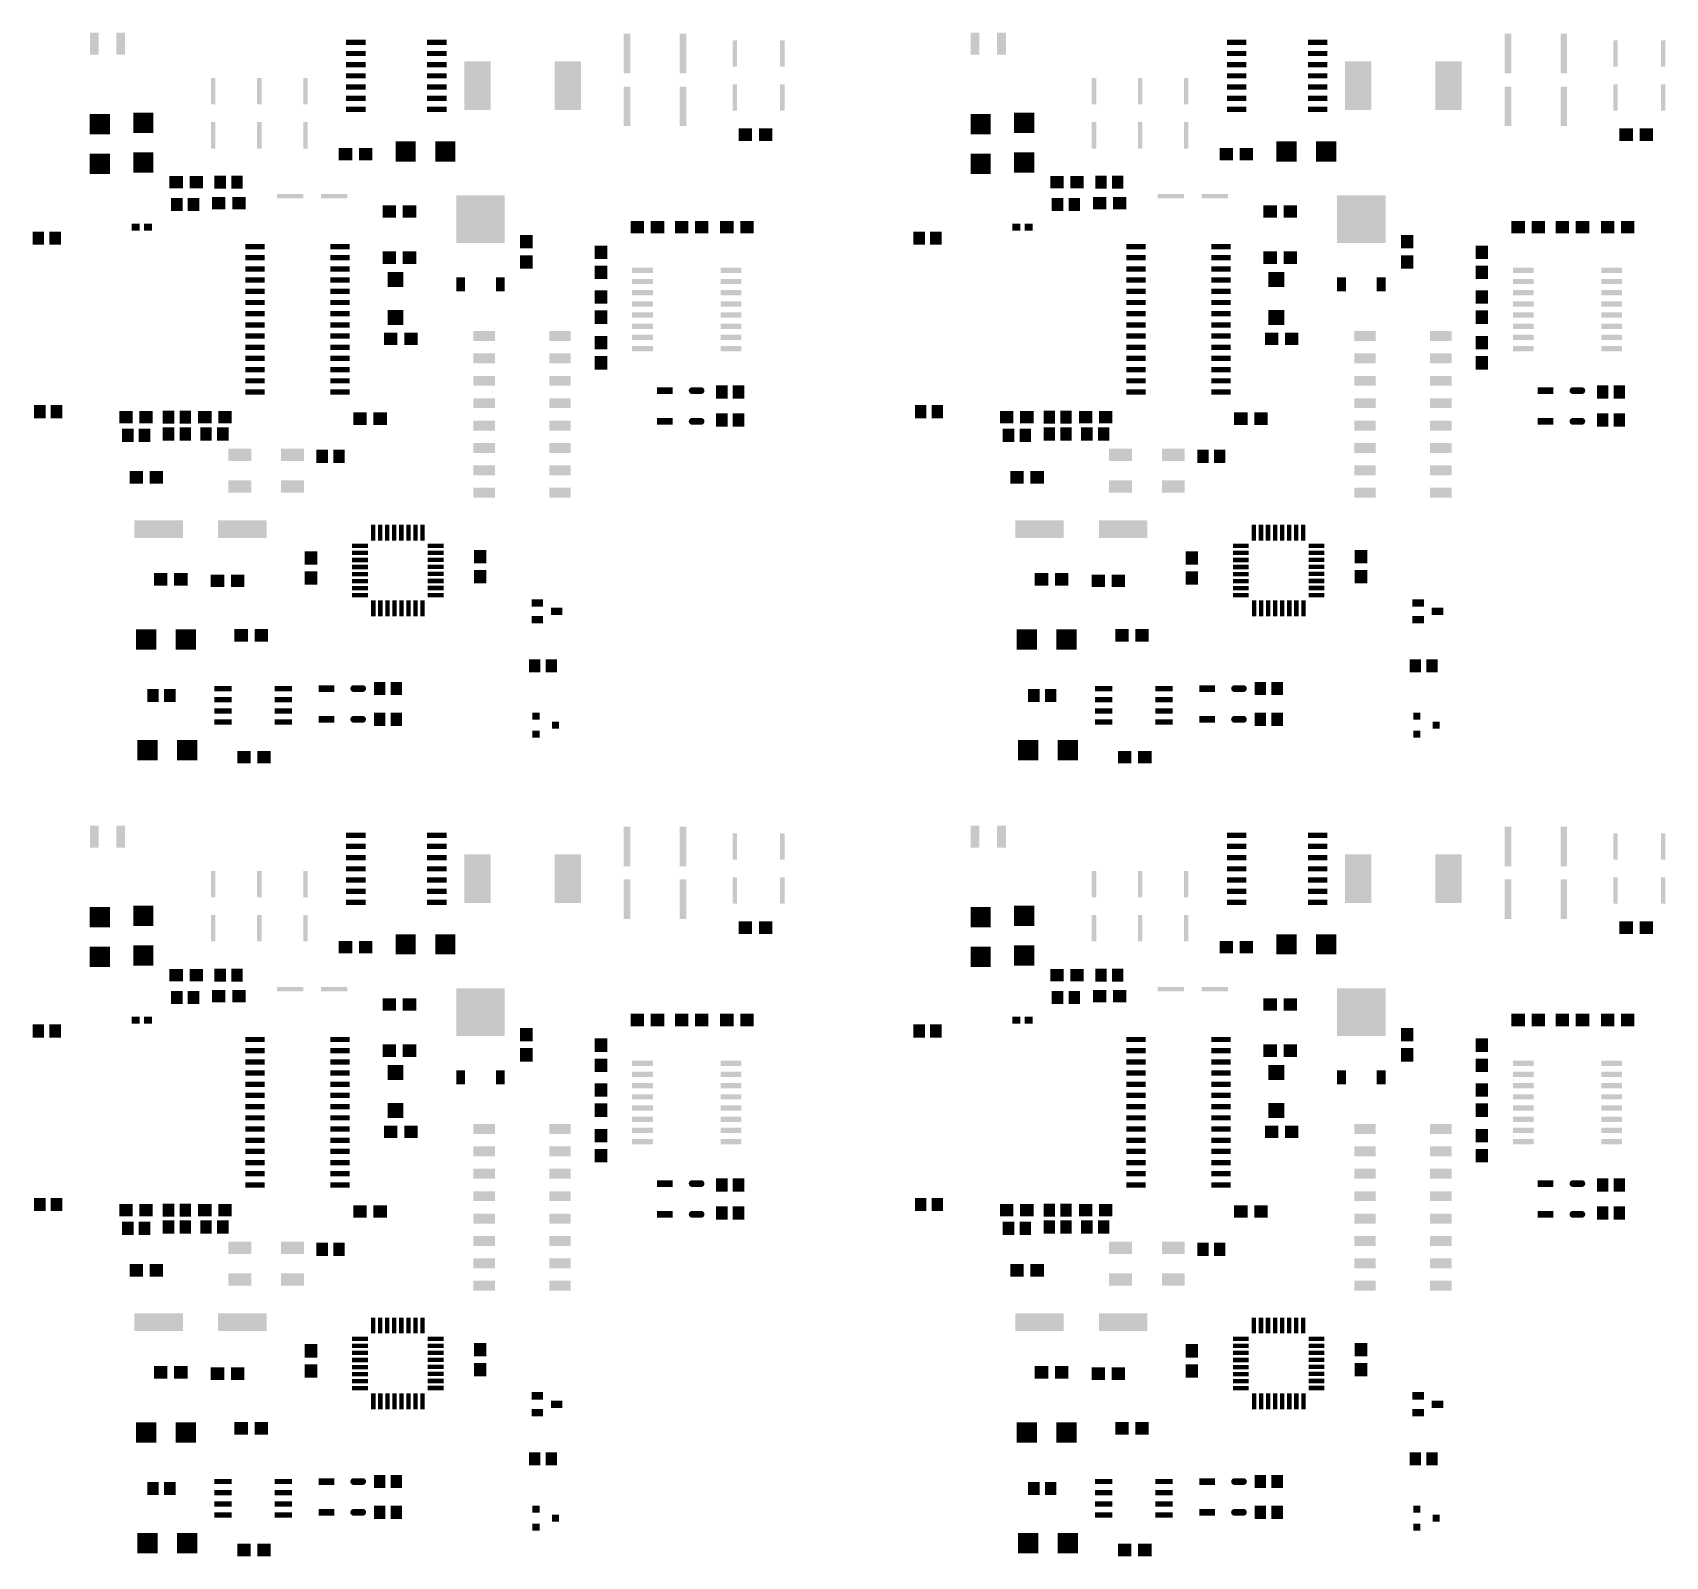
# Model space of a CAD drawing. Extents: x -3.93 to 3.37, y -4.04 to 2.77.
import ezdxf

# ---------------------------------------------------------------- set-up
doc = ezdxf.new("R2010")
doc.units = 0
doc.layers.add('Top_Paste', color=4, linetype='CONTINUOUS')

msp = doc.modelspace()

# ---------------------------------------------------------------- linework, layer by layer
at = {"layer": 'Top_Paste', "linetype": 'CONTINUOUS', "const_width": 0.015}
for points in [[(-0.9902, 1.169, 1), (-0.9752, 1.169, 1), (-0.9902, 1.169, 1)], [(-0.9502, 1.169, 1), (-0.9352, 1.169, 1), (-0.9502, 1.169, 1)], [(2.9468, 1.169, 1), (2.9618, 1.169, 1), (2.9468, 1.169, 1)], [(2.9868, 1.169, 1), (3.0018, 1.169, 1), (2.9868, 1.169, 1)], [(-0.9902, 1.0315, 1), (-0.9752, 1.0315, 1), (-0.9902, 1.0315, 1)], [(-0.9502, 1.0315, 1), (-0.9352, 1.0315, 1), (-0.9502, 1.0315, 1)], [(2.9468, 1.0315, 1), (2.9618, 1.0315, 1), (2.9468, 1.0315, 1)], [(2.9868, 1.0315, 1), (3.0018, 1.0315, 1), (2.9868, 1.0315, 1)], [(-2.5029, -0.1625, 1), (-2.4879, -0.1625, 1), (-2.5029, -0.1625, 1)], [(-2.4629, -0.1625, 1), (-2.4479, -0.1625, 1), (-2.4629, -0.1625, 1)], [(1.4342, -0.1625, 1), (1.4492, -0.1625, 1), (1.4342, -0.1625, 1)], [(1.4742, -0.1625, 1), (1.4892, -0.1625, 1), (1.4742, -0.1625, 1)], [(-2.5029, -0.2999, 1), (-2.4879, -0.2999, 1), (-2.5029, -0.2999, 1)], [(-2.4629, -0.2999, 1), (-2.4479, -0.2999, 1), (-2.4629, -0.2999, 1)], [(1.4341, -0.2999, 1), (1.4491, -0.2999, 1), (1.4341, -0.2999, 1)], [(1.4741, -0.2999, 1), (1.4891, -0.2999, 1), (1.4741, -0.2999, 1)], [(-0.9902, -2.3743, 1), (-0.9752, -2.3743, 1), (-0.9902, -2.3743, 1)], [(-0.9502, -2.3743, 1), (-0.9352, -2.3743, 1), (-0.9502, -2.3743, 1)], [(2.9468, -2.3743, 1), (2.9618, -2.3743, 1), (2.9468, -2.3743, 1)], [(2.9868, -2.3743, 1), (3.0018, -2.3743, 1), (2.9868, -2.3743, 1)], [(-0.9902, -2.5118, 1), (-0.9752, -2.5118, 1), (-0.9902, -2.5118, 1)], [(-0.9502, -2.5118, 1), (-0.9352, -2.5118, 1), (-0.9502, -2.5118, 1)], [(2.9468, -2.5118, 1), (2.9618, -2.5118, 1), (2.9468, -2.5118, 1)], [(2.9868, -2.5118, 1), (3.0018, -2.5118, 1), (2.9868, -2.5118, 1)], [(-2.5029, -3.7058, 1), (-2.4879, -3.7058, 1), (-2.5029, -3.7058, 1)], [(-2.4629, -3.7058, 1), (-2.4479, -3.7058, 1), (-2.4629, -3.7058, 1)], [(1.4342, -3.7058, 1), (1.4492, -3.7058, 1), (1.4342, -3.7058, 1)], [(1.4742, -3.7058, 1), (1.4892, -3.7058, 1), (1.4742, -3.7058, 1)], [(-2.5029, -3.8432, 1), (-2.4879, -3.8432, 1), (-2.5029, -3.8432, 1)], [(-2.4629, -3.8432, 1), (-2.4479, -3.8432, 1), (-2.4629, -3.8432, 1)], [(1.4341, -3.8432, 1), (1.4491, -3.8432, 1), (1.4341, -3.8432, 1)], [(1.4741, -3.8432, 1), (1.4891, -3.8432, 1), (1.4741, -3.8432, 1)]]:
    msp.add_lwpolyline(points, format="xyb", dxfattribs=at)
at = {"layer": 'Top_Paste'}
for points in [[(-3.6746, 2.7684), (-3.6353, 2.7684), (-3.6746, 2.67), (-3.6353, 2.67)], [(-3.5565, 2.7684), (-3.5172, 2.7684), (-3.5565, 2.67), (-3.5172, 2.67)], [(-2.5294, 2.7372), (-2.4428, 2.7372), (-2.5294, 2.7136), (-2.4428, 2.7136)], [(-2.1672, 2.7372), (-2.0806, 2.7372), (-2.1672, 2.7136), (-2.0806, 2.7136)], [(-1.2882, 2.764), (-1.2587, 2.764), (-1.2882, 2.5868), (-1.2587, 2.5868)], [(-1.0382, 2.764), (-1.0087, 2.764), (-1.0382, 2.5868), (-1.0087, 2.5868)], [(-0.8022, 2.7345), (-0.7822, 2.7345), (-0.8022, 2.6164), (-0.7822, 2.6164)], [(-0.5896, 2.7345), (-0.5696, 2.7345), (-0.5896, 2.6164), (-0.5696, 2.6164)], [(0.2624, 2.7684), (0.3017, 2.7684), (0.2624, 2.67), (0.3017, 2.67)], [(0.3805, 2.7684), (0.4198, 2.7684), (0.3805, 2.67), (0.4198, 2.67)], [(1.4076, 2.7372), (1.4942, 2.7372), (1.4076, 2.7136), (1.4942, 2.7136)], [(1.7698, 2.7372), (1.8564, 2.7372), (1.7698, 2.7136), (1.8564, 2.7136)], [(2.6488, 2.764), (2.6783, 2.764), (2.6488, 2.5868), (2.6783, 2.5868)], [(2.8988, 2.764), (2.9283, 2.764), (2.8988, 2.5868), (2.9283, 2.5868)], [(3.1349, 2.7345), (3.1549, 2.7345), (3.1349, 2.6164), (3.1549, 2.6164)], [(3.3474, 2.7345), (3.3674, 2.7345), (3.3474, 2.6164), (3.3674, 2.6164)], [(-2.5294, 2.6872), (-2.4428, 2.6872), (-2.5294, 2.6636), (-2.4428, 2.6636)], [(-2.5294, 2.6372), (-2.4428, 2.6372), (-2.5294, 2.6136), (-2.4428, 2.6136)], [(-2.1672, 2.6872), (-2.0806, 2.6872), (-2.1672, 2.6636), (-2.0806, 2.6636)], [(-2.1672, 2.6372), (-2.0806, 2.6372), (-2.1672, 2.6136), (-2.0806, 2.6136)], [(-2.0013, 2.6399), (-1.8832, 2.6399), (-2.0013, 2.4234), (-1.8832, 2.4234)], [(-1.5976, 2.6399), (-1.4795, 2.6399), (-1.5976, 2.4234), (-1.4795, 2.4234)], [(1.4076, 2.6872), (1.4942, 2.6872), (1.4076, 2.6636), (1.4942, 2.6636)], [(1.4076, 2.6372), (1.4942, 2.6372), (1.4076, 2.6136), (1.4942, 2.6136)], [(1.7698, 2.6872), (1.8564, 2.6872), (1.7698, 2.6636), (1.8564, 2.6636)], [(1.7698, 2.6372), (1.8564, 2.6372), (1.7698, 2.6136), (1.8564, 2.6136)], [(1.9357, 2.6399), (2.0538, 2.6399), (1.9357, 2.4234), (2.0538, 2.4234)], [(2.3394, 2.6399), (2.4575, 2.6399), (2.3394, 2.4234), (2.4575, 2.4234)], [(-3.1336, 2.5657), (-3.1136, 2.5657), (-3.1336, 2.4476), (-3.1136, 2.4476)], [(-2.9274, 2.5657), (-2.9074, 2.5657), (-2.9274, 2.4476), (-2.9074, 2.4476)], [(-2.7211, 2.5657), (-2.7011, 2.5657), (-2.7211, 2.4476), (-2.7011, 2.4476)], [(-2.5294, 2.5872), (-2.4428, 2.5872), (-2.5294, 2.5636), (-2.4428, 2.5636)], [(-2.1672, 2.5872), (-2.0806, 2.5872), (-2.1672, 2.5636), (-2.0806, 2.5636)], [(0.8034, 2.5657), (0.8234, 2.5657), (0.8034, 2.4476), (0.8234, 2.4476)], [(1.0096, 2.5657), (1.0296, 2.5657), (1.0096, 2.4476), (1.0296, 2.4476)], [(1.2159, 2.5657), (1.2359, 2.5657), (1.2159, 2.4476), (1.2359, 2.4476)], [(1.4076, 2.5872), (1.4942, 2.5872), (1.4076, 2.5636), (1.4942, 2.5636)], [(1.7698, 2.5872), (1.8564, 2.5872), (1.7698, 2.5636), (1.8564, 2.5636)], [(-2.5294, 2.5372), (-2.4428, 2.5372), (-2.5294, 2.5136), (-2.4428, 2.5136)], [(-2.5294, 2.4872), (-2.4428, 2.4872), (-2.5294, 2.4636), (-2.4428, 2.4636)], [(-2.1672, 2.5372), (-2.0806, 2.5372), (-2.1672, 2.5136), (-2.0806, 2.5136)], [(-2.1672, 2.4872), (-2.0806, 2.4872), (-2.1672, 2.4636), (-2.0806, 2.4636)], [(-1.2882, 2.5278), (-1.2587, 2.5278), (-1.2882, 2.3506), (-1.2587, 2.3506)], [(-1.0382, 2.5278), (-1.0087, 2.5278), (-1.0382, 2.3506), (-1.0087, 2.3506)], [(-0.8022, 2.5376), (-0.7822, 2.5376), (-0.8022, 2.4195), (-0.7822, 2.4195)], [(-0.5896, 2.5376), (-0.5696, 2.5376), (-0.5896, 2.4195), (-0.5696, 2.4195)], [(1.4076, 2.5372), (1.4942, 2.5372), (1.4076, 2.5136), (1.4942, 2.5136)], [(1.4076, 2.4872), (1.4942, 2.4872), (1.4076, 2.4636), (1.4942, 2.4636)], [(1.7698, 2.5372), (1.8564, 2.5372), (1.7698, 2.5136), (1.8564, 2.5136)], [(1.7698, 2.4872), (1.8564, 2.4872), (1.7698, 2.4636), (1.8564, 2.4636)], [(2.6488, 2.5278), (2.6783, 2.5278), (2.6488, 2.3506), (2.6783, 2.3506)], [(2.8988, 2.5278), (2.9283, 2.5278), (2.8988, 2.3506), (2.9283, 2.3506)], [(3.1349, 2.5376), (3.1549, 2.5376), (3.1349, 2.4195), (3.1549, 2.4195)], [(3.3474, 2.5376), (3.3674, 2.5376), (3.3474, 2.4195), (3.3674, 2.4195)], [(-3.4813, 2.4103), (-3.3907, 2.4103), (-3.4813, 2.3197), (-3.3907, 2.3197)], [(-2.5294, 2.4372), (-2.4428, 2.4372), (-2.5294, 2.4136), (-2.4428, 2.4136)], [(-2.1672, 2.4372), (-2.0806, 2.4372), (-2.1672, 2.4136), (-2.0806, 2.4136)], [(0.4557, 2.4103), (0.5463, 2.4103), (0.4557, 2.3197), (0.5463, 2.3197)], [(1.4076, 2.4372), (1.4942, 2.4372), (1.4076, 2.4136), (1.4942, 2.4136)], [(1.7698, 2.4372), (1.8564, 2.4372), (1.7698, 2.4136), (1.8564, 2.4136)], [(-3.6753, 2.4043), (-3.5847, 2.4043), (-3.6753, 2.3137), (-3.5847, 2.3137)], [(-3.1336, 2.3688), (-3.1136, 2.3688), (-3.1336, 2.2507), (-3.1136, 2.2507)], [(-2.9274, 2.3688), (-2.9074, 2.3688), (-2.9274, 2.2507), (-2.9074, 2.2507)], [(-2.7211, 2.3688), (-2.7011, 2.3688), (-2.7211, 2.2507), (-2.7011, 2.2507)], [(-0.7746, 2.3409), (-0.7146, 2.3409), (-0.7746, 2.2849), (-0.7146, 2.2849)], [(-0.6846, 2.3409), (-0.6246, 2.3409), (-0.6846, 2.2849), (-0.6246, 2.2849)], [(0.2617, 2.4043), (0.3523, 2.4043), (0.2617, 2.3137), (0.3523, 2.3137)], [(0.8034, 2.3688), (0.8234, 2.3688), (0.8034, 2.2507), (0.8234, 2.2507)], [(1.0096, 2.3688), (1.0296, 2.3688), (1.0096, 2.2507), (1.0296, 2.2507)], [(1.2159, 2.3688), (1.2359, 2.3688), (1.2159, 2.2507), (1.2359, 2.2507)], [(3.1624, 2.3409), (3.2224, 2.3409), (3.1624, 2.2849), (3.2224, 2.2849)], [(3.2524, 2.3409), (3.3124, 2.3409), (3.2524, 2.2849), (3.3124, 2.2849)], [(-2.3085, 2.2831), (-2.2179, 2.2831), (-2.3085, 2.1926), (-2.2179, 2.1926)], [(-2.1313, 2.2831), (-2.0408, 2.2831), (-2.1313, 2.1926), (-2.0408, 2.1926)], [(1.6285, 2.2831), (1.7191, 2.2831), (1.6285, 2.1926), (1.7191, 2.1926)], [(1.8057, 2.2831), (1.8962, 2.2831), (1.8057, 2.1926), (1.8962, 2.1926)], [(-3.6753, 2.2271), (-3.5847, 2.2271), (-3.6753, 2.1365), (-3.5847, 2.1365)], [(-3.4813, 2.2331), (-3.3907, 2.2331), (-3.4813, 2.1425), (-3.3907, 2.1425)], [(-2.5623, 2.2534), (-2.5023, 2.2534), (-2.5623, 2.1974), (-2.5023, 2.1974)], [(-2.4723, 2.2534), (-2.4123, 2.2534), (-2.4723, 2.1974), (-2.4123, 2.1974)], [(0.2617, 2.2271), (0.3523, 2.2271), (0.2617, 2.1365), (0.3523, 2.1365)], [(0.4557, 2.2331), (0.5463, 2.2331), (0.4557, 2.1425), (0.5463, 2.1425)], [(1.3747, 2.2534), (1.4347, 2.2534), (1.3747, 2.1974), (1.4347, 2.1974)], [(1.4647, 2.2534), (1.5247, 2.2534), (1.4647, 2.1974), (1.5247, 2.1974)], [(-3.319, 2.1283), (-3.259, 2.1283), (-3.319, 2.0723), (-3.259, 2.0723)], [(-3.229, 2.1283), (-3.169, 2.1283), (-3.229, 2.0723), (-3.169, 2.0723)], [(-3.118, 2.1298), (-3.0668, 2.1298), (-3.118, 2.0708), (-3.0668, 2.0708)], [(-3.0432, 2.1298), (-2.992, 2.1298), (-3.0432, 2.0708), (-2.992, 2.0708)], [(0.618, 2.1283), (0.678, 2.1283), (0.618, 2.0723), (0.678, 2.0723)], [(0.708, 2.1283), (0.768, 2.1283), (0.708, 2.0723), (0.768, 2.0723)], [(0.819, 2.1298), (0.8702, 2.1298), (0.819, 2.0708), (0.8702, 2.0708)], [(0.8938, 2.1298), (0.945, 2.1298), (0.8938, 2.0708), (0.945, 2.0708)], [(-2.8389, 2.0478), (-2.7208, 2.0478), (-2.8389, 2.0278), (-2.7208, 2.0278)], [(-2.6421, 2.0478), (-2.524, 2.0478), (-2.6421, 2.0278), (-2.524, 2.0278)], [(1.0981, 2.0478), (1.2162, 2.0478), (1.0981, 2.0278), (1.2162, 2.0278)], [(1.2949, 2.0478), (1.413, 2.0478), (1.2949, 2.0278), (1.413, 2.0278)], [(-3.312, 2.0298), (-3.2608, 2.0298), (-3.312, 1.9708), (-3.2608, 1.9708)], [(-3.2372, 2.0298), (-3.186, 2.0298), (-3.2372, 1.9708), (-3.186, 1.9708)], [(-3.1286, 2.0346), (-3.0686, 2.0346), (-3.1286, 1.9786), (-3.0686, 1.9786)], [(-3.0386, 2.0346), (-2.9786, 2.0346), (-3.0386, 1.9786), (-2.9786, 1.9786)], [(-2.3661, 1.9971), (-2.3061, 1.9971), (-2.3661, 1.9411), (-2.3061, 1.9411)], [(-2.2761, 1.9971), (-2.2161, 1.9971), (-2.2761, 1.9411), (-2.2161, 1.9411)], [(-2.037, 2.0417), (-1.8204, 2.0417), (-2.037, 1.8291), (-1.8204, 1.8291)], [(0.625, 2.0298), (0.6762, 2.0298), (0.625, 1.9708), (0.6762, 1.9708)], [(0.6998, 2.0298), (0.751, 2.0298), (0.6998, 1.9708), (0.751, 1.9708)], [(0.8084, 2.0346), (0.8684, 2.0346), (0.8084, 1.9786), (0.8684, 1.9786)], [(0.8984, 2.0346), (0.9584, 2.0346), (0.8984, 1.9786), (0.9584, 1.9786)], [(1.5709, 1.9971), (1.6309, 1.9971), (1.5709, 1.9411), (1.6309, 1.9411)], [(1.6609, 1.9971), (1.7209, 1.9971), (1.6609, 1.9411), (1.7209, 1.9411)], [(1.9, 2.0417), (2.1166, 2.0417), (1.9, 1.8291), (2.1166, 1.8291)], [(-3.4883, 1.9151), (-3.4528, 1.9151), (-3.4883, 1.8836), (-3.4528, 1.8836)], [(-3.4332, 1.9151), (-3.3977, 1.9151), (-3.4332, 1.8836), (-3.3977, 1.8836)], [(-1.2576, 1.9275), (-1.1976, 1.9275), (-1.2576, 1.8715), (-1.1976, 1.8715)], [(-1.1676, 1.9275), (-1.1076, 1.9275), (-1.1676, 1.8715), (-1.1076, 1.8715)], [(-1.0601, 1.9275), (-1.0001, 1.9275), (-1.0601, 1.8715), (-1.0001, 1.8715)], [(-0.9701, 1.9275), (-0.9101, 1.9275), (-0.9701, 1.8715), (-0.9101, 1.8715)], [(-0.8576, 1.9275), (-0.7976, 1.9275), (-0.8576, 1.8715), (-0.7976, 1.8715)], [(-0.7676, 1.9275), (-0.7076, 1.9275), (-0.7676, 1.8715), (-0.7076, 1.8715)], [(0.4487, 1.9151), (0.4842, 1.9151), (0.4487, 1.8836), (0.4842, 1.8836)], [(0.5039, 1.9151), (0.5393, 1.9151), (0.5039, 1.8836), (0.5393, 1.8836)], [(2.6794, 1.9275), (2.7394, 1.9275), (2.6794, 1.8715), (2.7394, 1.8715)], [(2.7694, 1.9275), (2.8294, 1.9275), (2.7694, 1.8715), (2.8294, 1.8715)], [(2.8769, 1.9275), (2.9369, 1.9275), (2.8769, 1.8715), (2.9369, 1.8715)], [(2.9669, 1.9275), (3.0269, 1.9275), (2.9669, 1.8715), (3.0269, 1.8715)], [(3.0794, 1.9275), (3.1394, 1.9275), (3.0794, 1.8715), (3.1394, 1.8715)], [(3.1694, 1.9275), (3.2294, 1.9275), (3.1694, 1.8715), (3.2294, 1.8715)], [(-3.9306, 1.8798), (-3.8794, 1.8798), (-3.9306, 1.8208), (-3.8794, 1.8208)], [(-3.8558, 1.8798), (-3.8046, 1.8798), (-3.8558, 1.8208), (-3.8046, 1.8208)], [(-2.9794, 1.8245), (-2.8928, 1.8245), (-2.9794, 1.8009), (-2.8928, 1.8009)], [(-2.5995, 1.8245), (-2.5129, 1.8245), (-2.5995, 1.8009), (-2.5129, 1.8009)], [(-1.7515, 1.8641), (-1.6955, 1.8641), (-1.7515, 1.8041), (-1.6955, 1.8041)], [(0.0064, 1.8798), (0.0576, 1.8798), (0.0064, 1.8208), (0.0576, 1.8208)], [(0.0812, 1.8798), (0.1324, 1.8798), (0.0812, 1.8208), (0.1324, 1.8208)], [(0.9576, 1.8245), (1.0442, 1.8245), (0.9576, 1.8009), (1.0442, 1.8009)], [(1.3375, 1.8245), (1.4241, 1.8245), (1.3375, 1.8009), (1.4241, 1.8009)], [(2.1855, 1.8641), (2.2415, 1.8641), (2.1855, 1.8041), (2.2415, 1.8041)], [(-2.9794, 1.7745), (-2.8928, 1.7745), (-2.9794, 1.7509), (-2.8928, 1.7509)], [(-2.5995, 1.7745), (-2.5129, 1.7745), (-2.5995, 1.7509), (-2.5129, 1.7509)], [(-2.3661, 1.7908), (-2.3061, 1.7908), (-2.3661, 1.7348), (-2.3061, 1.7348)], [(-2.2761, 1.7908), (-2.2161, 1.7908), (-2.2761, 1.7348), (-2.2161, 1.7348)], [(-1.7515, 1.7741), (-1.6955, 1.7741), (-1.7515, 1.7141), (-1.6955, 1.7141)], [(-1.418, 1.8173), (-1.362, 1.8173), (-1.418, 1.7573), (-1.362, 1.7573)], [(0.9576, 1.7745), (1.0442, 1.7745), (0.9576, 1.7509), (1.0442, 1.7509)], [(1.3375, 1.7745), (1.4241, 1.7745), (1.3375, 1.7509), (1.4241, 1.7509)], [(1.5709, 1.7908), (1.6309, 1.7908), (1.5709, 1.7348), (1.6309, 1.7348)], [(1.6609, 1.7908), (1.7209, 1.7908), (1.6609, 1.7348), (1.7209, 1.7348)], [(2.1855, 1.7741), (2.2415, 1.7741), (2.1855, 1.7141), (2.2415, 1.7141)], [(2.519, 1.8173), (2.575, 1.8173), (2.519, 1.7573), (2.575, 1.7573)], [(-2.9794, 1.7245), (-2.8928, 1.7245), (-2.9794, 1.7009), (-2.8928, 1.7009)], [(-2.5995, 1.7245), (-2.5129, 1.7245), (-2.5995, 1.7009), (-2.5129, 1.7009)], [(-2.3443, 1.6985), (-2.2735, 1.6985), (-2.3443, 1.6316), (-2.2735, 1.6316)], [(-1.418, 1.7273), (-1.362, 1.7273), (-1.418, 1.6673), (-1.362, 1.6673)], [(-1.251, 1.7184), (-1.1584, 1.7184), (-1.251, 1.6947), (-1.1584, 1.6947)], [(-0.8553, 1.7184), (-0.7628, 1.7184), (-0.8553, 1.6947), (-0.7628, 1.6947)], [(0.9576, 1.7245), (1.0442, 1.7245), (0.9576, 1.7009), (1.0442, 1.7009)], [(1.3375, 1.7245), (1.4241, 1.7245), (1.3375, 1.7009), (1.4241, 1.7009)], [(1.5927, 1.6985), (1.6636, 1.6985), (1.5927, 1.6316), (1.6636, 1.6316)], [(2.519, 1.7273), (2.575, 1.7273), (2.519, 1.6673), (2.575, 1.6673)], [(2.686, 1.7184), (2.7786, 1.7184), (2.686, 1.6947), (2.7786, 1.6947)], [(3.0817, 1.7184), (3.1742, 1.7184), (3.0817, 1.6947), (3.1742, 1.6947)], [(-2.9794, 1.6745), (-2.8928, 1.6745), (-2.9794, 1.6509), (-2.8928, 1.6509)], [(-2.9794, 1.6245), (-2.8928, 1.6245), (-2.9794, 1.6009), (-2.8928, 1.6009)], [(-2.5995, 1.6745), (-2.5129, 1.6745), (-2.5995, 1.6509), (-2.5129, 1.6509)], [(-2.5995, 1.6245), (-2.5129, 1.6245), (-2.5995, 1.6009), (-2.5129, 1.6009)], [(-2.037, 1.6755), (-1.9976, 1.6755), (-2.037, 1.6126), (-1.9976, 1.6126)], [(-1.8598, 1.6755), (-1.8204, 1.6755), (-1.8598, 1.6126), (-1.8204, 1.6126)], [(-1.4181, 1.617), (-1.3621, 1.617), (-1.4181, 1.557), (-1.3621, 1.557)], [(-1.251, 1.6684), (-1.1584, 1.6684), (-1.251, 1.6447), (-1.1584, 1.6447)], [(-1.251, 1.6184), (-1.1584, 1.6184), (-1.251, 1.5947), (-1.1584, 1.5947)], [(-0.8553, 1.6684), (-0.7628, 1.6684), (-0.8553, 1.6447), (-0.7628, 1.6447)], [(-0.8553, 1.6184), (-0.7628, 1.6184), (-0.8553, 1.5947), (-0.7628, 1.5947)], [(0.9576, 1.6745), (1.0442, 1.6745), (0.9576, 1.6509), (1.0442, 1.6509)], [(0.9576, 1.6245), (1.0442, 1.6245), (0.9576, 1.6009), (1.0442, 1.6009)], [(1.3375, 1.6745), (1.4241, 1.6745), (1.3375, 1.6509), (1.4241, 1.6509)], [(1.3375, 1.6245), (1.4241, 1.6245), (1.3375, 1.6009), (1.4241, 1.6009)], [(1.9, 1.6755), (1.9394, 1.6755), (1.9, 1.6126), (1.9394, 1.6126)], [(2.0772, 1.6755), (2.1166, 1.6755), (2.0772, 1.6126), (2.1166, 1.6126)], [(2.5189, 1.617), (2.5749, 1.617), (2.5189, 1.557), (2.5749, 1.557)], [(2.686, 1.6684), (2.7786, 1.6684), (2.686, 1.6447), (2.7786, 1.6447)], [(2.686, 1.6184), (2.7786, 1.6184), (2.686, 1.5947), (2.7786, 1.5947)], [(3.0817, 1.6684), (3.1742, 1.6684), (3.0817, 1.6447), (3.1742, 1.6447)], [(3.0817, 1.6184), (3.1742, 1.6184), (3.0817, 1.5947), (3.1742, 1.5947)], [(-2.9794, 1.5745), (-2.8928, 1.5745), (-2.9794, 1.5509), (-2.8928, 1.5509)], [(-2.5995, 1.5745), (-2.5129, 1.5745), (-2.5995, 1.5509), (-2.5129, 1.5509)], [(-1.251, 1.5684), (-1.1584, 1.5684), (-1.251, 1.5447), (-1.1584, 1.5447)], [(-0.8553, 1.5684), (-0.7628, 1.5684), (-0.8553, 1.5447), (-0.7628, 1.5447)], [(0.9576, 1.5745), (1.0442, 1.5745), (0.9576, 1.5509), (1.0442, 1.5509)], [(1.3375, 1.5745), (1.4241, 1.5745), (1.3375, 1.5509), (1.4241, 1.5509)], [(2.686, 1.5684), (2.7786, 1.5684), (2.686, 1.5447), (2.7786, 1.5447)], [(3.0817, 1.5684), (3.1742, 1.5684), (3.0817, 1.5447), (3.1742, 1.5447)], [(-2.9794, 1.5245), (-2.8928, 1.5245), (-2.9794, 1.5009), (-2.8928, 1.5009)], [(-2.9794, 1.4745), (-2.8928, 1.4745), (-2.9794, 1.4509), (-2.8928, 1.4509)], [(-2.5995, 1.5245), (-2.5129, 1.5245), (-2.5995, 1.5009), (-2.5129, 1.5009)], [(-2.5995, 1.4745), (-2.5129, 1.4745), (-2.5995, 1.4509), (-2.5129, 1.4509)], [(-2.3443, 1.5292), (-2.2735, 1.5292), (-2.3443, 1.4623), (-2.2735, 1.4623)], [(-1.4181, 1.527), (-1.3621, 1.527), (-1.4181, 1.467), (-1.3621, 1.467)], [(-1.251, 1.5184), (-1.1584, 1.5184), (-1.251, 1.4947), (-1.1584, 1.4947)], [(-1.251, 1.4684), (-1.1584, 1.4684), (-1.251, 1.4447), (-1.1584, 1.4447)], [(-0.8553, 1.5184), (-0.7628, 1.5184), (-0.8553, 1.4947), (-0.7628, 1.4947)], [(-0.8553, 1.4684), (-0.7628, 1.4684), (-0.8553, 1.4447), (-0.7628, 1.4447)], [(0.9576, 1.5245), (1.0442, 1.5245), (0.9576, 1.5009), (1.0442, 1.5009)], [(0.9576, 1.4745), (1.0442, 1.4745), (0.9576, 1.4509), (1.0442, 1.4509)], [(1.3375, 1.5245), (1.4241, 1.5245), (1.3375, 1.5009), (1.4241, 1.5009)], [(1.3375, 1.4745), (1.4241, 1.4745), (1.3375, 1.4509), (1.4241, 1.4509)], [(1.5927, 1.5292), (1.6636, 1.5292), (1.5927, 1.4623), (1.6636, 1.4623)], [(2.5189, 1.527), (2.5749, 1.527), (2.5189, 1.467), (2.5749, 1.467)], [(2.686, 1.5184), (2.7786, 1.5184), (2.686, 1.4947), (2.7786, 1.4947)], [(2.686, 1.4684), (2.7786, 1.4684), (2.686, 1.4447), (2.7786, 1.4447)], [(3.0817, 1.5184), (3.1742, 1.5184), (3.0817, 1.4947), (3.1742, 1.4947)], [(3.0817, 1.4684), (3.1742, 1.4684), (3.0817, 1.4447), (3.1742, 1.4447)], [(-2.9794, 1.4245), (-2.8928, 1.4245), (-2.9794, 1.4009), (-2.8928, 1.4009)], [(-2.5995, 1.4245), (-2.5129, 1.4245), (-2.5995, 1.4009), (-2.5129, 1.4009)], [(-2.3598, 1.4283), (-2.2998, 1.4283), (-2.3598, 1.3723), (-2.2998, 1.3723)], [(-2.2698, 1.4283), (-2.2098, 1.4283), (-2.2698, 1.3723), (-2.2098, 1.3723)], [(-1.9601, 1.4349), (-1.864, 1.4349), (-1.9601, 1.3905), (-1.864, 1.3905)], [(-1.6215, 1.4349), (-1.5255, 1.4349), (-1.6215, 1.3905), (-1.5255, 1.3905)], [(-1.4181, 1.4132), (-1.3621, 1.4132), (-1.4181, 1.3532), (-1.3621, 1.3532)], [(-1.251, 1.4184), (-1.1584, 1.4184), (-1.251, 1.3947), (-1.1584, 1.3947)], [(-0.8553, 1.4184), (-0.7628, 1.4184), (-0.8553, 1.3947), (-0.7628, 1.3947)], [(0.9576, 1.4245), (1.0442, 1.4245), (0.9576, 1.4009), (1.0442, 1.4009)], [(1.3375, 1.4245), (1.4241, 1.4245), (1.3375, 1.4009), (1.4241, 1.4009)], [(1.5772, 1.4283), (1.6372, 1.4283), (1.5772, 1.3723), (1.6372, 1.3723)], [(1.6672, 1.4283), (1.7272, 1.4283), (1.6672, 1.3723), (1.7272, 1.3723)], [(1.9769, 1.4349), (2.073, 1.4349), (1.9769, 1.3905), (2.073, 1.3905)], [(2.3155, 1.4349), (2.4116, 1.4349), (2.3155, 1.3905), (2.4116, 1.3905)], [(2.5189, 1.4132), (2.5749, 1.4132), (2.5189, 1.3532), (2.5749, 1.3532)], [(2.686, 1.4184), (2.7786, 1.4184), (2.686, 1.3947), (2.7786, 1.3947)], [(3.0817, 1.4184), (3.1742, 1.4184), (3.0817, 1.3947), (3.1742, 1.3947)], [(-2.9794, 1.3745), (-2.8928, 1.3745), (-2.9794, 1.3509), (-2.8928, 1.3509)], [(-2.9794, 1.3245), (-2.8928, 1.3245), (-2.9794, 1.3009), (-2.8928, 1.3009)], [(-2.5995, 1.3745), (-2.5129, 1.3745), (-2.5995, 1.3509), (-2.5129, 1.3509)], [(-2.5995, 1.3245), (-2.5129, 1.3245), (-2.5995, 1.3009), (-2.5129, 1.3009)], [(-1.9601, 1.3349), (-1.864, 1.3349), (-1.9601, 1.2905), (-1.864, 1.2905)], [(-1.6215, 1.3349), (-1.5255, 1.3349), (-1.6215, 1.2905), (-1.5255, 1.2905)], [(-1.4181, 1.3232), (-1.3621, 1.3232), (-1.4181, 1.2632), (-1.3621, 1.2632)], [(-1.251, 1.3684), (-1.1584, 1.3684), (-1.251, 1.3447), (-1.1584, 1.3447)], [(-0.8553, 1.3684), (-0.7628, 1.3684), (-0.8553, 1.3447), (-0.7628, 1.3447)], [(0.9576, 1.3745), (1.0442, 1.3745), (0.9576, 1.3509), (1.0442, 1.3509)], [(0.9576, 1.3245), (1.0442, 1.3245), (0.9576, 1.3009), (1.0442, 1.3009)], [(1.3375, 1.3745), (1.4241, 1.3745), (1.3375, 1.3509), (1.4241, 1.3509)], [(1.3375, 1.3245), (1.4241, 1.3245), (1.3375, 1.3009), (1.4241, 1.3009)], [(1.9769, 1.3349), (2.073, 1.3349), (1.9769, 1.2905), (2.073, 1.2905)], [(2.3155, 1.3349), (2.4116, 1.3349), (2.3155, 1.2905), (2.4116, 1.2905)], [(2.5189, 1.3232), (2.5749, 1.3232), (2.5189, 1.2632), (2.5749, 1.2632)], [(2.686, 1.3684), (2.7786, 1.3684), (2.686, 1.3447), (2.7786, 1.3447)], [(3.0817, 1.3684), (3.1742, 1.3684), (3.0817, 1.3447), (3.1742, 1.3447)], [(-2.9794, 1.2745), (-2.8928, 1.2745), (-2.9794, 1.2509), (-2.8928, 1.2509)], [(-2.5995, 1.2745), (-2.5129, 1.2745), (-2.5995, 1.2509), (-2.5129, 1.2509)], [(0.9576, 1.2745), (1.0442, 1.2745), (0.9576, 1.2509), (1.0442, 1.2509)], [(1.3375, 1.2745), (1.4241, 1.2745), (1.3375, 1.2509), (1.4241, 1.2509)], [(-2.9794, 1.2245), (-2.8928, 1.2245), (-2.9794, 1.2009), (-2.8928, 1.2009)], [(-2.9794, 1.1745), (-2.8928, 1.1745), (-2.9794, 1.1509), (-2.8928, 1.1509)], [(-2.5995, 1.2245), (-2.5129, 1.2245), (-2.5995, 1.2009), (-2.5129, 1.2009)], [(-2.5995, 1.1745), (-2.5129, 1.1745), (-2.5995, 1.1509), (-2.5129, 1.1509)], [(-1.9601, 1.2349), (-1.864, 1.2349), (-1.9601, 1.1905), (-1.864, 1.1905)], [(-1.6215, 1.2349), (-1.5255, 1.2349), (-1.6215, 1.1905), (-1.5255, 1.1905)], [(-1.1397, 1.184), (-1.0697, 1.184), (-1.1397, 1.154), (-1.0697, 1.154)], [(-0.9827, 1.184), (-0.9427, 1.184), (-0.9827, 1.154), (-0.9427, 1.154)], [(-0.8758, 1.1923), (-0.8246, 1.1923), (-0.8758, 1.1332), (-0.8246, 1.1332)], [(-0.801, 1.1923), (-0.7498, 1.1923), (-0.801, 1.1332), (-0.7498, 1.1332)], [(0.9576, 1.2245), (1.0442, 1.2245), (0.9576, 1.2009), (1.0442, 1.2009)], [(0.9576, 1.1745), (1.0442, 1.1745), (0.9576, 1.1509), (1.0442, 1.1509)], [(1.3375, 1.2245), (1.4241, 1.2245), (1.3375, 1.2009), (1.4241, 1.2009)], [(1.3375, 1.1745), (1.4241, 1.1745), (1.3375, 1.1509), (1.4241, 1.1509)], [(1.9769, 1.2349), (2.073, 1.2349), (1.9769, 1.1905), (2.073, 1.1905)], [(2.3155, 1.2349), (2.4116, 1.2349), (2.3155, 1.1905), (2.4116, 1.1905)], [(2.7973, 1.184), (2.8673, 1.184), (2.7973, 1.154), (2.8673, 1.154)], [(2.9543, 1.184), (2.9943, 1.184), (2.9543, 1.154), (2.9943, 1.154)], [(3.0612, 1.1923), (3.1124, 1.1923), (3.0612, 1.1332), (3.1124, 1.1332)], [(3.136, 1.1923), (3.1872, 1.1923), (3.136, 1.1332), (3.1872, 1.1332)], [(-3.9243, 1.1048), (-3.8731, 1.1048), (-3.9243, 1.0457), (-3.8731, 1.0457)], [(-3.8495, 1.1048), (-3.7983, 1.1048), (-3.8495, 1.0457), (-3.7983, 1.0457)], [(-1.9601, 1.1349), (-1.864, 1.1349), (-1.9601, 1.0905), (-1.864, 1.0905)], [(-1.6215, 1.1349), (-1.5255, 1.1349), (-1.6215, 1.0905), (-1.5255, 1.0905)], [(0.0127, 1.1048), (0.0639, 1.1048), (0.0127, 1.0457), (0.0639, 1.0457)], [(0.0875, 1.1048), (0.1387, 1.1048), (0.0875, 1.0457), (0.1387, 1.0457)], [(1.9769, 1.1349), (2.073, 1.1349), (1.9769, 1.0905), (2.073, 1.0905)], [(2.3155, 1.1349), (2.4116, 1.1349), (2.3155, 1.0905), (2.4116, 1.0905)], [(-3.5437, 1.0782), (-3.4837, 1.0782), (-3.5437, 1.0222), (-3.4837, 1.0222)], [(-3.4537, 1.0782), (-3.3937, 1.0782), (-3.4537, 1.0222), (-3.3937, 1.0222)], [(-3.349, 1.0798), (-3.2978, 1.0798), (-3.349, 1.0208), (-3.2978, 1.0208)], [(-3.2742, 1.0798), (-3.223, 1.0798), (-3.2742, 1.0208), (-3.223, 1.0208)], [(-3.191, 1.0783), (-3.131, 1.0783), (-3.191, 1.0223), (-3.131, 1.0223)], [(-3.101, 1.0783), (-3.041, 1.0783), (-3.101, 1.0223), (-3.041, 1.0223)], [(-2.4973, 1.072), (-2.4373, 1.072), (-2.4973, 1.016), (-2.4373, 1.016)], [(-2.4073, 1.072), (-2.3473, 1.072), (-2.4073, 1.016), (-2.3473, 1.016)], [(-1.9601, 1.0349), (-1.864, 1.0349), (-1.9601, 0.9905), (-1.864, 0.9905)], [(-1.6215, 1.0349), (-1.5255, 1.0349), (-1.6215, 0.9905), (-1.5255, 0.9905)], [(-1.1397, 1.0465), (-1.0697, 1.0465), (-1.1397, 1.0165), (-1.0697, 1.0165)], [(-0.9827, 1.0465), (-0.9427, 1.0465), (-0.9827, 1.0165), (-0.9427, 1.0165)], [(-0.8758, 1.0673), (-0.8246, 1.0673), (-0.8758, 1.0082), (-0.8246, 1.0082)], [(-0.801, 1.0673), (-0.7498, 1.0673), (-0.801, 1.0082), (-0.7498, 1.0082)], [(0.3933, 1.0782), (0.4533, 1.0782), (0.3933, 1.0222), (0.4533, 1.0222)], [(0.4833, 1.0782), (0.5433, 1.0782), (0.4833, 1.0222), (0.5433, 1.0222)], [(0.588, 1.0798), (0.6392, 1.0798), (0.588, 1.0208), (0.6392, 1.0208)], [(0.6628, 1.0798), (0.714, 1.0798), (0.6628, 1.0208), (0.714, 1.0208)], [(0.746, 1.0783), (0.806, 1.0783), (0.746, 1.0223), (0.806, 1.0223)], [(0.836, 1.0783), (0.896, 1.0783), (0.836, 1.0223), (0.896, 1.0223)], [(1.4397, 1.072), (1.4997, 1.072), (1.4397, 1.016), (1.4997, 1.016)], [(1.5297, 1.072), (1.5897, 1.072), (1.5297, 1.016), (1.5897, 1.016)], [(1.9769, 1.0349), (2.073, 1.0349), (1.9769, 0.9905), (2.073, 0.9905)], [(2.3155, 1.0349), (2.4116, 1.0349), (2.3155, 0.9905), (2.4116, 0.9905)], [(2.7973, 1.0465), (2.8673, 1.0465), (2.7973, 1.0165), (2.8673, 1.0165)], [(2.9543, 1.0465), (2.9943, 1.0465), (2.9543, 1.0165), (2.9943, 1.0165)], [(3.0612, 1.0673), (3.1124, 1.0673), (3.0612, 1.0082), (3.1124, 1.0082)], [(3.136, 1.0673), (3.1872, 1.0673), (3.136, 1.0082), (3.1872, 1.0082)], [(-3.531, 0.9988), (-3.4798, 0.9988), (-3.531, 0.9398), (-3.4798, 0.9398)], [(-3.4562, 0.9988), (-3.405, 0.9988), (-3.4562, 0.9398), (-3.405, 0.9398)], [(-3.349, 1.0048), (-3.2978, 1.0048), (-3.349, 0.9458), (-3.2978, 0.9458)], [(-3.2742, 1.0048), (-3.223, 1.0048), (-3.2742, 0.9458), (-3.223, 0.9458)], [(-3.181, 1.0048), (-3.1298, 1.0048), (-3.181, 0.9458), (-3.1298, 0.9458)], [(-3.1062, 1.0048), (-3.055, 1.0048), (-3.1062, 0.9458), (-3.055, 0.9458)], [(0.406, 0.9988), (0.4572, 0.9988), (0.406, 0.9398), (0.4572, 0.9398)], [(0.4808, 0.9988), (0.532, 0.9988), (0.4808, 0.9398), (0.532, 0.9398)], [(0.588, 1.0048), (0.6392, 1.0048), (0.588, 0.9458), (0.6392, 0.9458)], [(0.6628, 1.0048), (0.714, 1.0048), (0.6628, 0.9458), (0.714, 0.9458)], [(0.756, 1.0048), (0.8072, 1.0048), (0.756, 0.9458), (0.8072, 0.9458)], [(0.8308, 1.0048), (0.882, 1.0048), (0.8308, 0.9458), (0.882, 0.9458)], [(-3.0561, 0.909), (-2.9537, 0.909), (-3.0561, 0.8539), (-2.9537, 0.8539)], [(-2.8198, 0.909), (-2.7175, 0.909), (-2.8198, 0.8539), (-2.7175, 0.8539)], [(-2.662, 0.9048), (-2.6108, 0.9048), (-2.662, 0.8458), (-2.6108, 0.8458)], [(-2.5872, 0.9048), (-2.536, 0.9048), (-2.5872, 0.8458), (-2.536, 0.8458)], [(-1.9601, 0.9349), (-1.864, 0.9349), (-1.9601, 0.8905), (-1.864, 0.8905)], [(-1.6215, 0.9349), (-1.5255, 0.9349), (-1.6215, 0.8905), (-1.5255, 0.8905)], [(0.8809, 0.909), (0.9833, 0.909), (0.8809, 0.8539), (0.9833, 0.8539)], [(1.1172, 0.909), (1.2195, 0.909), (1.1172, 0.8539), (1.2195, 0.8539)], [(1.275, 0.9048), (1.3262, 0.9048), (1.275, 0.8458), (1.3262, 0.8458)], [(1.3498, 0.9048), (1.401, 0.9048), (1.3498, 0.8458), (1.401, 0.8458)], [(1.9769, 0.9349), (2.073, 0.9349), (1.9769, 0.8905), (2.073, 0.8905)], [(2.3155, 0.9349), (2.4116, 0.9349), (2.3155, 0.8905), (2.4116, 0.8905)], [(-3.4974, 0.8095), (-3.4374, 0.8095), (-3.4974, 0.7535), (-3.4374, 0.7535)], [(-3.4074, 0.8095), (-3.3474, 0.8095), (-3.4074, 0.7535), (-3.3474, 0.7535)], [(-1.9601, 0.8349), (-1.864, 0.8349), (-1.9601, 0.7905), (-1.864, 0.7905)], [(-1.6215, 0.8349), (-1.5255, 0.8349), (-1.6215, 0.7905), (-1.5255, 0.7905)], [(0.4396, 0.8095), (0.4996, 0.8095), (0.4396, 0.7535), (0.4996, 0.7535)], [(0.5296, 0.8095), (0.5896, 0.8095), (0.5296, 0.7535), (0.5896, 0.7535)], [(1.9769, 0.8349), (2.073, 0.8349), (1.9769, 0.7905), (2.073, 0.7905)], [(2.3155, 0.8349), (2.4116, 0.8349), (2.3155, 0.7905), (2.4116, 0.7905)], [(-3.0561, 0.7673), (-2.9537, 0.7673), (-3.0561, 0.7122), (-2.9537, 0.7122)], [(-2.8198, 0.7673), (-2.7175, 0.7673), (-2.8198, 0.7122), (-2.7175, 0.7122)], [(-1.9601, 0.7349), (-1.864, 0.7349), (-1.9601, 0.6905), (-1.864, 0.6905)], [(-1.6215, 0.7349), (-1.5255, 0.7349), (-1.6215, 0.6905), (-1.5255, 0.6905)], [(0.8809, 0.7673), (0.9833, 0.7673), (0.8809, 0.7122), (0.9833, 0.7122)], [(1.1172, 0.7673), (1.2195, 0.7673), (1.1172, 0.7122), (1.2195, 0.7122)], [(1.9769, 0.7349), (2.073, 0.7349), (1.9769, 0.6905), (2.073, 0.6905)], [(2.3155, 0.7349), (2.4116, 0.7349), (2.3155, 0.6905), (2.4116, 0.6905)], [(-3.4757, 0.5896), (-3.2592, 0.5896), (-3.4757, 0.5108), (-3.2592, 0.5108)], [(-3.1017, 0.5896), (-2.8851, 0.5896), (-3.1017, 0.5108), (-2.8851, 0.5108)], [(0.4613, 0.5896), (0.6779, 0.5896), (0.4613, 0.5108), (0.6779, 0.5108)], [(0.8353, 0.5896), (1.0519, 0.5896), (0.8353, 0.5108), (1.0519, 0.5108)], [(-2.4184, 0.57), (-2.3987, 0.57), (-2.4184, 0.4991), (-2.3987, 0.4991)], [(-2.3869, 0.57), (-2.3673, 0.57), (-2.3869, 0.4991), (-2.3673, 0.4991)], [(-2.3554, 0.57), (-2.3358, 0.57), (-2.3554, 0.4991), (-2.3358, 0.4991)], [(-2.3239, 0.57), (-2.3043, 0.57), (-2.3239, 0.4991), (-2.3043, 0.4991)], [(-2.2924, 0.57), (-2.2728, 0.57), (-2.2924, 0.4991), (-2.2728, 0.4991)], [(-2.261, 0.57), (-2.2413, 0.57), (-2.261, 0.4991), (-2.2413, 0.4991)], [(-2.2295, 0.57), (-2.2098, 0.57), (-2.2295, 0.4991), (-2.2098, 0.4991)], [(-2.198, 0.57), (-2.1783, 0.57), (-2.198, 0.4991), (-2.1783, 0.4991)], [(1.5186, 0.57), (1.5383, 0.57), (1.5186, 0.4991), (1.5383, 0.4991)], [(1.5501, 0.57), (1.5698, 0.57), (1.5501, 0.4991), (1.5698, 0.4991)], [(1.5816, 0.57), (1.6013, 0.57), (1.5816, 0.4991), (1.6013, 0.4991)], [(1.6131, 0.57), (1.6327, 0.57), (1.6131, 0.4991), (1.6327, 0.4991)], [(1.6446, 0.57), (1.6642, 0.57), (1.6446, 0.4991), (1.6642, 0.4991)], [(1.6761, 0.57), (1.6957, 0.57), (1.6761, 0.4991), (1.6957, 0.4991)], [(1.7076, 0.57), (1.7272, 0.57), (1.7076, 0.4991), (1.7272, 0.4991)], [(1.739, 0.57), (1.7587, 0.57), (1.739, 0.4991), (1.7587, 0.4991)], [(-2.7141, 0.4514), (-2.6581, 0.4514), (-2.7141, 0.3914), (-2.6581, 0.3914)], [(-2.5028, 0.485), (-2.4319, 0.485), (-2.5028, 0.4653), (-2.4319, 0.4653)], [(-2.5028, 0.4535), (-2.4319, 0.4535), (-2.5028, 0.4338), (-2.4319, 0.4338)], [(-2.1642, 0.4856), (-2.0933, 0.4856), (-2.1642, 0.466), (-2.0933, 0.466)], [(-2.1642, 0.4542), (-2.0933, 0.4542), (-2.1642, 0.4345), (-2.0933, 0.4345)], [(-1.958, 0.4573), (-1.902, 0.4573), (-1.958, 0.3973), (-1.902, 0.3973)], [(1.2229, 0.4514), (1.2789, 0.4514), (1.2229, 0.3914), (1.2789, 0.3914)], [(1.4342, 0.485), (1.5051, 0.485), (1.4342, 0.4653), (1.5051, 0.4653)], [(1.4342, 0.4535), (1.5051, 0.4535), (1.4342, 0.4338), (1.5051, 0.4338)], [(1.7728, 0.4856), (1.8437, 0.4856), (1.7728, 0.466), (1.8437, 0.466)], [(1.7728, 0.4542), (1.8437, 0.4542), (1.7728, 0.4345), (1.8437, 0.4345)], [(1.979, 0.4573), (2.035, 0.4573), (1.979, 0.3973), (2.035, 0.3973)], [(-2.5028, 0.422), (-2.4319, 0.422), (-2.5028, 0.4023), (-2.4319, 0.4023)], [(-2.5028, 0.3905), (-2.4319, 0.3905), (-2.5028, 0.3708), (-2.4319, 0.3708)], [(-2.1642, 0.4227), (-2.0933, 0.4227), (-2.1642, 0.403), (-2.0933, 0.403)], [(-2.1642, 0.3912), (-2.0933, 0.3912), (-2.1642, 0.3715), (-2.0933, 0.3715)], [(-1.958, 0.3673), (-1.902, 0.3673), (-1.958, 0.3073), (-1.902, 0.3073)], [(1.4342, 0.422), (1.5051, 0.422), (1.4342, 0.4023), (1.5051, 0.4023)], [(1.4342, 0.3905), (1.5051, 0.3905), (1.4342, 0.3708), (1.5051, 0.3708)], [(1.7728, 0.4227), (1.8437, 0.4227), (1.7728, 0.403), (1.8437, 0.403)], [(1.7728, 0.3912), (1.8437, 0.3912), (1.7728, 0.3715), (1.8437, 0.3715)], [(1.979, 0.3673), (2.035, 0.3673), (1.979, 0.3073), (2.035, 0.3073)], [(-3.3882, 0.3533), (-3.3282, 0.3533), (-3.3882, 0.2973), (-3.3282, 0.2973)], [(-3.2982, 0.3533), (-3.2382, 0.3533), (-3.2982, 0.2973), (-3.2382, 0.2973)], [(-3.1344, 0.3471), (-3.0744, 0.3471), (-3.1344, 0.2911), (-3.0744, 0.2911)], [(-3.0444, 0.3471), (-2.9844, 0.3471), (-3.0444, 0.2911), (-2.9844, 0.2911)], [(-2.7141, 0.3614), (-2.6581, 0.3614), (-2.7141, 0.3014), (-2.6581, 0.3014)], [(-2.5028, 0.359), (-2.4319, 0.359), (-2.5028, 0.3394), (-2.4319, 0.3394)], [(-2.5028, 0.3275), (-2.4319, 0.3275), (-2.5028, 0.3079), (-2.4319, 0.3079)], [(-2.5028, 0.296), (-2.4319, 0.296), (-2.5028, 0.2764), (-2.4319, 0.2764)], [(-2.1642, 0.3597), (-2.0933, 0.3597), (-2.1642, 0.34), (-2.0933, 0.34)], [(-2.1642, 0.3282), (-2.0933, 0.3282), (-2.1642, 0.3085), (-2.0933, 0.3085)], [(-2.1642, 0.2967), (-2.0933, 0.2967), (-2.1642, 0.277), (-2.0933, 0.277)], [(0.5488, 0.3533), (0.6088, 0.3533), (0.5488, 0.2973), (0.6088, 0.2973)], [(0.6388, 0.3533), (0.6988, 0.3533), (0.6388, 0.2973), (0.6988, 0.2973)], [(0.8026, 0.3471), (0.8626, 0.3471), (0.8026, 0.2911), (0.8626, 0.2911)], [(0.8926, 0.3471), (0.9526, 0.3471), (0.8926, 0.2911), (0.9526, 0.2911)], [(1.2229, 0.3614), (1.2789, 0.3614), (1.2229, 0.3014), (1.2789, 0.3014)], [(1.4342, 0.359), (1.5051, 0.359), (1.4342, 0.3394), (1.5051, 0.3394)], [(1.4342, 0.3275), (1.5051, 0.3275), (1.4342, 0.3079), (1.5051, 0.3079)], [(1.4342, 0.296), (1.5051, 0.296), (1.4342, 0.2764), (1.5051, 0.2764)], [(1.7728, 0.3597), (1.8437, 0.3597), (1.7728, 0.34), (1.8437, 0.34)], [(1.7728, 0.3282), (1.8437, 0.3282), (1.7728, 0.3085), (1.8437, 0.3085)], [(1.7728, 0.2967), (1.8437, 0.2967), (1.7728, 0.277), (1.8437, 0.277)], [(-2.5028, 0.2645), (-2.4319, 0.2645), (-2.5028, 0.2449), (-2.4319, 0.2449)], [(-2.4178, 0.2314), (-2.3981, 0.2314), (-2.4178, 0.1605), (-2.3981, 0.1605)], [(-2.3863, 0.2314), (-2.3666, 0.2314), (-2.3863, 0.1605), (-2.3666, 0.1605)], [(-2.3548, 0.2314), (-2.3351, 0.2314), (-2.3548, 0.1605), (-2.3351, 0.1605)], [(-2.3233, 0.2314), (-2.3036, 0.2314), (-2.3233, 0.1605), (-2.3036, 0.1605)], [(-2.2918, 0.2314), (-2.2721, 0.2314), (-2.2918, 0.1605), (-2.2721, 0.1605)], [(-2.2603, 0.2314), (-2.2406, 0.2314), (-2.2603, 0.1605), (-2.2406, 0.1605)], [(-2.2288, 0.2314), (-2.2091, 0.2314), (-2.2288, 0.1605), (-2.2091, 0.1605)], [(-2.1973, 0.2314), (-2.1776, 0.2314), (-2.1973, 0.1605), (-2.1776, 0.1605)], [(-2.1642, 0.2652), (-2.0933, 0.2652), (-2.1642, 0.2455), (-2.0933, 0.2455)], [(-1.7002, 0.2369), (-1.649, 0.2369), (-1.7002, 0.2035), (-1.649, 0.2035)], [(1.4342, 0.2645), (1.5051, 0.2645), (1.4342, 0.2449), (1.5051, 0.2449)], [(1.5192, 0.2314), (1.5389, 0.2314), (1.5192, 0.1605), (1.5389, 0.1605)], [(1.5507, 0.2314), (1.5704, 0.2314), (1.5507, 0.1605), (1.5704, 0.1605)], [(1.5822, 0.2314), (1.6019, 0.2314), (1.5822, 0.1605), (1.6019, 0.1605)], [(1.6137, 0.2314), (1.6334, 0.2314), (1.6137, 0.1605), (1.6334, 0.1605)], [(1.6452, 0.2314), (1.6649, 0.2314), (1.6452, 0.1605), (1.6649, 0.1605)], [(1.6767, 0.2314), (1.6964, 0.2314), (1.6767, 0.1605), (1.6964, 0.1605)], [(1.7082, 0.2314), (1.7279, 0.2314), (1.7082, 0.1605), (1.7279, 0.1605)], [(1.7397, 0.2314), (1.7594, 0.2314), (1.7397, 0.1605), (1.7594, 0.1605)], [(1.7728, 0.2652), (1.8437, 0.2652), (1.7728, 0.2455), (1.8437, 0.2455)], [(2.2368, 0.2369), (2.288, 0.2369), (2.2368, 0.2035), (2.288, 0.2035)], [(-1.7002, 0.1621), (-1.649, 0.1621), (-1.7002, 0.1287), (-1.649, 0.1287)], [(-1.6136, 0.1995), (-1.5624, 0.1995), (-1.6136, 0.1661), (-1.5624, 0.1661)], [(2.2368, 0.1621), (2.288, 0.1621), (2.2368, 0.1287), (2.288, 0.1287)], [(2.3235, 0.1995), (2.3746, 0.1995), (2.3235, 0.1661), (2.3746, 0.1661)], [(-3.469, 0.1017), (-3.3784, 0.1017), (-3.469, 0.0111), (-3.3784, 0.0111)], [(-3.2918, 0.1017), (-3.2012, 0.1017), (-3.2918, 0.0111), (-3.2012, 0.0111)], [(-3.0286, 0.1031), (-2.9686, 0.1031), (-3.0286, 0.0471), (-2.9686, 0.0471)], [(-2.9386, 0.1031), (-2.8786, 0.1031), (-2.9386, 0.0471), (-2.8786, 0.0471)], [(0.4681, 0.1017), (0.5586, 0.1017), (0.4681, 0.0111), (0.5586, 0.0111)], [(0.6452, 0.1017), (0.7358, 0.1017), (0.6452, 0.0111), (0.7358, 0.0111)], [(0.9084, 0.1031), (0.9684, 0.1031), (0.9084, 0.0471), (0.9684, 0.0471)], [(0.9984, 0.1031), (1.0584, 0.1031), (0.9984, 0.0471), (1.0584, 0.0471)], [(-1.7127, -0.0316), (-1.6615, -0.0316), (-1.7127, -0.0906), (-1.6615, -0.0906)], [(-1.6379, -0.0316), (-1.5867, -0.0316), (-1.6379, -0.0906), (-1.5867, -0.0906)], [(2.2243, -0.0316), (2.2755, -0.0316), (2.2243, -0.0906), (2.2755, -0.0906)], [(2.2991, -0.0316), (2.3503, -0.0316), (2.2991, -0.0906), (2.3503, -0.0906)], [(-2.4053, -0.1328), (-2.3541, -0.1328), (-2.4053, -0.1919), (-2.3541, -0.1919)], [(-2.3305, -0.1328), (-2.2793, -0.1328), (-2.3305, -0.1919), (-2.2793, -0.1919)], [(1.5317, -0.1328), (1.5829, -0.1328), (1.5317, -0.1919), (1.5829, -0.1919)], [(1.6065, -0.1328), (1.6577, -0.1328), (1.6065, -0.1919), (1.6577, -0.1919)], [(-3.418, -0.1642), (-3.3668, -0.1642), (-3.418, -0.2232), (-3.3668, -0.2232)], [(-3.3432, -0.1642), (-3.292, -0.1642), (-3.3432, -0.2232), (-3.292, -0.2232)], [(-3.1183, -0.1506), (-3.0415, -0.1506), (-3.1183, -0.1742), (-3.0415, -0.1742)], [(-3.1183, -0.2006), (-3.0415, -0.2006), (-3.1183, -0.2242), (-3.0415, -0.2242)], [(-2.8486, -0.1506), (-2.7718, -0.1506), (-2.8486, -0.1742), (-2.7718, -0.1742)], [(-2.8486, -0.2006), (-2.7718, -0.2006), (-2.8486, -0.2242), (-2.7718, -0.2242)], [(-2.6523, -0.1475), (-2.5823, -0.1475), (-2.6523, -0.1775), (-2.5823, -0.1775)], [(-2.4954, -0.1475), (-2.4554, -0.1475), (-2.4954, -0.1775), (-2.4554, -0.1775)], [(0.519, -0.1642), (0.5702, -0.1642), (0.519, -0.2232), (0.5702, -0.2232)], [(0.5938, -0.1642), (0.645, -0.1642), (0.5938, -0.2232), (0.645, -0.2232)], [(0.8187, -0.1506), (0.8955, -0.1506), (0.8187, -0.1742), (0.8955, -0.1742)], [(0.8187, -0.2006), (0.8955, -0.2006), (0.8187, -0.2242), (0.8955, -0.2242)], [(1.0884, -0.1506), (1.1652, -0.1506), (1.0884, -0.1742), (1.1652, -0.1742)], [(1.0884, -0.2006), (1.1652, -0.2006), (1.0884, -0.2242), (1.1652, -0.2242)], [(1.2847, -0.1475), (1.3547, -0.1475), (1.2847, -0.1775), (1.3547, -0.1775)], [(1.4417, -0.1475), (1.4817, -0.1475), (1.4417, -0.1775), (1.4817, -0.1775)], [(-3.1183, -0.2506), (-3.0415, -0.2506), (-3.1183, -0.2742), (-3.0415, -0.2742)], [(-2.8486, -0.2506), (-2.7718, -0.2506), (-2.8486, -0.2742), (-2.7718, -0.2742)], [(-2.6523, -0.2849), (-2.5823, -0.2849), (-2.6523, -0.3149), (-2.5823, -0.3149)], [(-2.4954, -0.2849), (-2.4554, -0.2849), (-2.4954, -0.3149), (-2.4554, -0.3149)], [(-2.4053, -0.2703), (-2.3541, -0.2703), (-2.4053, -0.3294), (-2.3541, -0.3294)], [(-2.3305, -0.2703), (-2.2793, -0.2703), (-2.3305, -0.3294), (-2.2793, -0.3294)], [(-1.6968, -0.2701), (-1.6648, -0.2701), (-1.6968, -0.3021), (-1.6648, -0.3021)], [(0.8187, -0.2506), (0.8955, -0.2506), (0.8187, -0.2742), (0.8955, -0.2742)], [(1.0884, -0.2506), (1.1652, -0.2506), (1.0884, -0.2742), (1.1652, -0.2742)], [(1.2847, -0.2849), (1.3547, -0.2849), (1.2847, -0.3149), (1.3547, -0.3149)], [(1.4416, -0.2849), (1.4816, -0.2849), (1.4416, -0.3149), (1.4816, -0.3149)], [(1.5317, -0.2703), (1.5829, -0.2703), (1.5317, -0.3294), (1.5829, -0.3294)], [(1.6065, -0.2703), (1.6577, -0.2703), (1.6065, -0.3294), (1.6577, -0.3294)], [(2.2402, -0.2701), (2.2722, -0.2701), (2.2402, -0.3021), (2.2722, -0.3021)], [(-3.1183, -0.3006), (-3.0415, -0.3006), (-3.1183, -0.3242), (-3.0415, -0.3242)], [(-2.8486, -0.3006), (-2.7718, -0.3006), (-2.8486, -0.3242), (-2.7718, -0.3242)], [(-1.6968, -0.3501), (-1.6648, -0.3501), (-1.6968, -0.3821), (-1.6648, -0.3821)], [(-1.6098, -0.3101), (-1.5778, -0.3101), (-1.6098, -0.3421), (-1.5778, -0.3421)], [(0.8187, -0.3006), (0.8955, -0.3006), (0.8187, -0.3242), (0.8955, -0.3242)], [(1.0884, -0.3006), (1.1652, -0.3006), (1.0884, -0.3242), (1.1652, -0.3242)], [(2.2402, -0.3501), (2.2722, -0.3501), (2.2402, -0.3821), (2.2722, -0.3821)], [(2.3272, -0.3101), (2.3592, -0.3101), (2.3272, -0.3421), (2.3592, -0.3421)], [(-3.4627, -0.3921), (-3.3722, -0.3921), (-3.4627, -0.4827), (-3.3722, -0.4827)], [(-3.2855, -0.3921), (-3.195, -0.3921), (-3.2855, -0.4827), (-3.195, -0.4827)], [(0.4743, -0.3921), (0.5649, -0.3921), (0.4743, -0.4827), (0.5649, -0.4827)], [(0.6515, -0.3921), (0.742, -0.3921), (0.6515, -0.4827), (0.742, -0.4827)], [(-3.0161, -0.4407), (-2.9561, -0.4407), (-3.0161, -0.4967), (-2.9561, -0.4967)], [(-2.9261, -0.4407), (-2.8661, -0.4407), (-2.9261, -0.4967), (-2.8661, -0.4967)], [(0.9209, -0.4407), (0.9809, -0.4407), (0.9209, -0.4967), (0.9809, -0.4967)], [(1.0109, -0.4407), (1.0709, -0.4407), (1.0109, -0.4967), (1.0709, -0.4967)], [(-3.6746, -0.7749), (-3.6353, -0.7749), (-3.6746, -0.8734), (-3.6353, -0.8734)], [(-3.5565, -0.7749), (-3.5172, -0.7749), (-3.5565, -0.8734), (-3.5172, -0.8734)], [(-1.2882, -0.7793), (-1.2587, -0.7793), (-1.2882, -0.9565), (-1.2587, -0.9565)], [(-1.0382, -0.7793), (-1.0087, -0.7793), (-1.0382, -0.9565), (-1.0087, -0.9565)], [(0.2624, -0.7749), (0.3017, -0.7749), (0.2624, -0.8734), (0.3017, -0.8734)], [(0.3805, -0.7749), (0.4198, -0.7749), (0.3805, -0.8734), (0.4198, -0.8734)], [(2.6488, -0.7793), (2.6783, -0.7793), (2.6488, -0.9565), (2.6783, -0.9565)], [(2.8988, -0.7793), (2.9283, -0.7793), (2.8988, -0.9565), (2.9283, -0.9565)], [(-2.5294, -0.8061), (-2.4428, -0.8061), (-2.5294, -0.8297), (-2.4428, -0.8297)], [(-2.5294, -0.8561), (-2.4428, -0.8561), (-2.5294, -0.8797), (-2.4428, -0.8797)], [(-2.1672, -0.8061), (-2.0806, -0.8061), (-2.1672, -0.8297), (-2.0806, -0.8297)], [(-2.1672, -0.8561), (-2.0806, -0.8561), (-2.1672, -0.8797), (-2.0806, -0.8797)], [(-0.8022, -0.8088), (-0.7822, -0.8088), (-0.8022, -0.927), (-0.7822, -0.927)], [(-0.5896, -0.8088), (-0.5696, -0.8088), (-0.5896, -0.927), (-0.5696, -0.927)], [(1.4076, -0.8061), (1.4942, -0.8061), (1.4076, -0.8297), (1.4942, -0.8297)], [(1.4076, -0.8561), (1.4942, -0.8561), (1.4076, -0.8797), (1.4942, -0.8797)], [(1.7698, -0.8061), (1.8564, -0.8061), (1.7698, -0.8297), (1.8564, -0.8297)], [(1.7698, -0.8561), (1.8564, -0.8561), (1.7698, -0.8797), (1.8564, -0.8797)], [(3.1349, -0.8088), (3.1549, -0.8088), (3.1349, -0.927), (3.1549, -0.927)], [(3.3474, -0.8088), (3.3674, -0.8088), (3.3474, -0.927), (3.3674, -0.927)], [(-2.5294, -0.9061), (-2.4428, -0.9061), (-2.5294, -0.9297), (-2.4428, -0.9297)], [(-2.1672, -0.9061), (-2.0806, -0.9061), (-2.1672, -0.9297), (-2.0806, -0.9297)], [(-2.0013, -0.9034), (-1.8832, -0.9034), (-2.0013, -1.1199), (-1.8832, -1.1199)], [(-1.5976, -0.9034), (-1.4795, -0.9034), (-1.5976, -1.1199), (-1.4795, -1.1199)], [(1.4076, -0.9061), (1.4942, -0.9061), (1.4076, -0.9297), (1.4942, -0.9297)], [(1.7698, -0.9061), (1.8564, -0.9061), (1.7698, -0.9297), (1.8564, -0.9297)], [(1.9357, -0.9034), (2.0538, -0.9034), (1.9357, -1.1199), (2.0538, -1.1199)], [(2.3394, -0.9034), (2.4575, -0.9034), (2.3394, -1.1199), (2.4575, -1.1199)], [(-3.1336, -0.9776), (-3.1136, -0.9776), (-3.1336, -1.0957), (-3.1136, -1.0957)], [(-2.9274, -0.9776), (-2.9074, -0.9776), (-2.9274, -1.0957), (-2.9074, -1.0957)], [(-2.7211, -0.9776), (-2.7011, -0.9776), (-2.7211, -1.0957), (-2.7011, -1.0957)], [(-2.5294, -0.9561), (-2.4428, -0.9561), (-2.5294, -0.9797), (-2.4428, -0.9797)], [(-2.5294, -1.0061), (-2.4428, -1.0061), (-2.5294, -1.0297), (-2.4428, -1.0297)], [(-2.1672, -0.9561), (-2.0806, -0.9561), (-2.1672, -0.9797), (-2.0806, -0.9797)], [(-2.1672, -1.0061), (-2.0806, -1.0061), (-2.1672, -1.0297), (-2.0806, -1.0297)], [(-1.2882, -1.0155), (-1.2587, -1.0155), (-1.2882, -1.1927), (-1.2587, -1.1927)], [(-1.0382, -1.0155), (-1.0087, -1.0155), (-1.0382, -1.1927), (-1.0087, -1.1927)], [(-0.8022, -1.0057), (-0.7822, -1.0057), (-0.8022, -1.1238), (-0.7822, -1.1238)], [(-0.5896, -1.0057), (-0.5696, -1.0057), (-0.5896, -1.1238), (-0.5696, -1.1238)], [(0.8034, -0.9776), (0.8234, -0.9776), (0.8034, -1.0957), (0.8234, -1.0957)], [(1.0096, -0.9776), (1.0296, -0.9776), (1.0096, -1.0957), (1.0296, -1.0957)], [(1.2159, -0.9776), (1.2359, -0.9776), (1.2159, -1.0957), (1.2359, -1.0957)], [(1.4076, -0.9561), (1.4942, -0.9561), (1.4076, -0.9797), (1.4942, -0.9797)], [(1.4076, -1.0061), (1.4942, -1.0061), (1.4076, -1.0297), (1.4942, -1.0297)], [(1.7698, -0.9561), (1.8564, -0.9561), (1.7698, -0.9797), (1.8564, -0.9797)], [(1.7698, -1.0061), (1.8564, -1.0061), (1.7698, -1.0297), (1.8564, -1.0297)], [(2.6488, -1.0155), (2.6783, -1.0155), (2.6488, -1.1927), (2.6783, -1.1927)], [(2.8988, -1.0155), (2.9283, -1.0155), (2.8988, -1.1927), (2.9283, -1.1927)], [(3.1349, -1.0057), (3.1549, -1.0057), (3.1349, -1.1238), (3.1549, -1.1238)], [(3.3474, -1.0057), (3.3674, -1.0057), (3.3474, -1.1238), (3.3674, -1.1238)], [(-2.5294, -1.0561), (-2.4428, -1.0561), (-2.5294, -1.0797), (-2.4428, -1.0797)], [(-2.1672, -1.0561), (-2.0806, -1.0561), (-2.1672, -1.0797), (-2.0806, -1.0797)], [(1.4076, -1.0561), (1.4942, -1.0561), (1.4076, -1.0797), (1.4942, -1.0797)], [(1.7698, -1.0561), (1.8564, -1.0561), (1.7698, -1.0797), (1.8564, -1.0797)], [(-3.6753, -1.139), (-3.5847, -1.139), (-3.6753, -1.2296), (-3.5847, -1.2296)], [(-3.4813, -1.133), (-3.3907, -1.133), (-3.4813, -1.2236), (-3.3907, -1.2236)], [(-2.5294, -1.1061), (-2.4428, -1.1061), (-2.5294, -1.1297), (-2.4428, -1.1297)], [(-2.1672, -1.1061), (-2.0806, -1.1061), (-2.1672, -1.1297), (-2.0806, -1.1297)], [(0.2617, -1.139), (0.3523, -1.139), (0.2617, -1.2296), (0.3523, -1.2296)], [(0.4557, -1.133), (0.5463, -1.133), (0.4557, -1.2236), (0.5463, -1.2236)], [(1.4076, -1.1061), (1.4942, -1.1061), (1.4076, -1.1297), (1.4942, -1.1297)], [(1.7698, -1.1061), (1.8564, -1.1061), (1.7698, -1.1297), (1.8564, -1.1297)], [(-3.1336, -1.1745), (-3.1136, -1.1745), (-3.1336, -1.2926), (-3.1136, -1.2926)], [(-2.9274, -1.1745), (-2.9074, -1.1745), (-2.9274, -1.2926), (-2.9074, -1.2926)], [(-2.7211, -1.1745), (-2.7011, -1.1745), (-2.7211, -1.2926), (-2.7011, -1.2926)], [(-0.7746, -1.2024), (-0.7146, -1.2024), (-0.7746, -1.2584), (-0.7146, -1.2584)], [(-0.6846, -1.2024), (-0.6246, -1.2024), (-0.6846, -1.2584), (-0.6246, -1.2584)], [(0.8034, -1.1745), (0.8234, -1.1745), (0.8034, -1.2926), (0.8234, -1.2926)], [(1.0096, -1.1745), (1.0296, -1.1745), (1.0096, -1.2926), (1.0296, -1.2926)], [(1.2159, -1.1745), (1.2359, -1.1745), (1.2159, -1.2926), (1.2359, -1.2926)], [(3.1624, -1.2024), (3.2224, -1.2024), (3.1624, -1.2584), (3.2224, -1.2584)], [(3.2524, -1.2024), (3.3124, -1.2024), (3.2524, -1.2584), (3.3124, -1.2584)], [(-3.4813, -1.3102), (-3.3907, -1.3102), (-3.4813, -1.4008), (-3.3907, -1.4008)], [(-2.5623, -1.2899), (-2.5023, -1.2899), (-2.5623, -1.3459), (-2.5023, -1.3459)], [(-2.4723, -1.2899), (-2.4123, -1.2899), (-2.4723, -1.3459), (-2.4123, -1.3459)], [(-2.3085, -1.2602), (-2.2179, -1.2602), (-2.3085, -1.3507), (-2.2179, -1.3507)], [(-2.1313, -1.2602), (-2.0408, -1.2602), (-2.1313, -1.3507), (-2.0408, -1.3507)], [(0.4557, -1.3102), (0.5463, -1.3102), (0.4557, -1.4008), (0.5463, -1.4008)], [(1.3747, -1.2899), (1.4347, -1.2899), (1.3747, -1.3459), (1.4347, -1.3459)], [(1.4647, -1.2899), (1.5247, -1.2899), (1.4647, -1.3459), (1.5247, -1.3459)], [(1.6285, -1.2602), (1.7191, -1.2602), (1.6285, -1.3507), (1.7191, -1.3507)], [(1.8057, -1.2602), (1.8962, -1.2602), (1.8057, -1.3507), (1.8962, -1.3507)], [(-3.6753, -1.3162), (-3.5847, -1.3162), (-3.6753, -1.4068), (-3.5847, -1.4068)], [(0.2617, -1.3162), (0.3523, -1.3162), (0.2617, -1.4068), (0.3523, -1.4068)], [(-3.319, -1.415), (-3.259, -1.415), (-3.319, -1.471), (-3.259, -1.471)], [(-3.229, -1.415), (-3.169, -1.415), (-3.229, -1.471), (-3.169, -1.471)], [(-3.118, -1.4135), (-3.0668, -1.4135), (-3.118, -1.4725), (-3.0668, -1.4725)], [(-3.0432, -1.4135), (-2.992, -1.4135), (-3.0432, -1.4725), (-2.992, -1.4725)], [(0.618, -1.415), (0.678, -1.415), (0.618, -1.471), (0.678, -1.471)], [(0.708, -1.415), (0.768, -1.415), (0.708, -1.471), (0.768, -1.471)], [(0.819, -1.4135), (0.8702, -1.4135), (0.819, -1.4725), (0.8702, -1.4725)], [(0.8938, -1.4135), (0.945, -1.4135), (0.8938, -1.4725), (0.945, -1.4725)], [(-3.312, -1.5135), (-3.2608, -1.5135), (-3.312, -1.5725), (-3.2608, -1.5725)], [(-3.2372, -1.5135), (-3.186, -1.5135), (-3.2372, -1.5725), (-3.186, -1.5725)], [(-3.1286, -1.5087), (-3.0686, -1.5087), (-3.1286, -1.5647), (-3.0686, -1.5647)], [(-3.0386, -1.5087), (-2.9786, -1.5087), (-3.0386, -1.5647), (-2.9786, -1.5647)], [(-2.8389, -1.4955), (-2.7208, -1.4955), (-2.8389, -1.5155), (-2.7208, -1.5155)], [(-2.6421, -1.4955), (-2.524, -1.4955), (-2.6421, -1.5155), (-2.524, -1.5155)], [(-2.037, -1.5016), (-1.8204, -1.5016), (-2.037, -1.7142), (-1.8204, -1.7142)], [(0.625, -1.5135), (0.6762, -1.5135), (0.625, -1.5725), (0.6762, -1.5725)], [(0.6998, -1.5135), (0.751, -1.5135), (0.6998, -1.5725), (0.751, -1.5725)], [(0.8084, -1.5087), (0.8684, -1.5087), (0.8084, -1.5647), (0.8684, -1.5647)], [(0.8984, -1.5087), (0.9584, -1.5087), (0.8984, -1.5647), (0.9584, -1.5647)], [(1.0981, -1.4955), (1.2162, -1.4955), (1.0981, -1.5155), (1.2162, -1.5155)], [(1.2949, -1.4955), (1.413, -1.4955), (1.2949, -1.5155), (1.413, -1.5155)], [(1.9, -1.5016), (2.1166, -1.5016), (1.9, -1.7142), (2.1166, -1.7142)], [(-2.3661, -1.5462), (-2.3061, -1.5462), (-2.3661, -1.6022), (-2.3061, -1.6022)], [(-2.2761, -1.5462), (-2.2161, -1.5462), (-2.2761, -1.6022), (-2.2161, -1.6022)], [(1.5709, -1.5462), (1.6309, -1.5462), (1.5709, -1.6022), (1.6309, -1.6022)], [(1.6609, -1.5462), (1.7209, -1.5462), (1.6609, -1.6022), (1.7209, -1.6022)], [(-3.9306, -1.6635), (-3.8794, -1.6635), (-3.9306, -1.7225), (-3.8794, -1.7225)], [(-3.8558, -1.6635), (-3.8046, -1.6635), (-3.8558, -1.7225), (-3.8046, -1.7225)], [(-3.4883, -1.6283), (-3.4528, -1.6283), (-3.4883, -1.6597), (-3.4528, -1.6597)], [(-3.4332, -1.6283), (-3.3977, -1.6283), (-3.4332, -1.6597), (-3.3977, -1.6597)], [(-1.2576, -1.6158), (-1.1976, -1.6158), (-1.2576, -1.6718), (-1.1976, -1.6718)], [(-1.1676, -1.6158), (-1.1076, -1.6158), (-1.1676, -1.6718), (-1.1076, -1.6718)], [(-1.0601, -1.6158), (-1.0001, -1.6158), (-1.0601, -1.6718), (-1.0001, -1.6718)], [(-0.9701, -1.6158), (-0.9101, -1.6158), (-0.9701, -1.6718), (-0.9101, -1.6718)], [(-0.8576, -1.6158), (-0.7976, -1.6158), (-0.8576, -1.6718), (-0.7976, -1.6718)], [(-0.7676, -1.6158), (-0.7076, -1.6158), (-0.7676, -1.6718), (-0.7076, -1.6718)], [(0.0064, -1.6635), (0.0576, -1.6635), (0.0064, -1.7225), (0.0576, -1.7225)], [(0.0812, -1.6635), (0.1324, -1.6635), (0.0812, -1.7225), (0.1324, -1.7225)], [(0.4487, -1.6283), (0.4842, -1.6283), (0.4487, -1.6597), (0.4842, -1.6597)], [(0.5039, -1.6283), (0.5393, -1.6283), (0.5039, -1.6597), (0.5393, -1.6597)], [(2.6794, -1.6158), (2.7394, -1.6158), (2.6794, -1.6718), (2.7394, -1.6718)], [(2.7694, -1.6158), (2.8294, -1.6158), (2.7694, -1.6718), (2.8294, -1.6718)], [(2.8769, -1.6158), (2.9369, -1.6158), (2.8769, -1.6718), (2.9369, -1.6718)], [(2.9669, -1.6158), (3.0269, -1.6158), (2.9669, -1.6718), (3.0269, -1.6718)], [(3.0794, -1.6158), (3.1394, -1.6158), (3.0794, -1.6718), (3.1394, -1.6718)], [(3.1694, -1.6158), (3.2294, -1.6158), (3.1694, -1.6718), (3.2294, -1.6718)], [(-2.9794, -1.7188), (-2.8928, -1.7188), (-2.9794, -1.7424), (-2.8928, -1.7424)], [(-2.5995, -1.7188), (-2.5129, -1.7188), (-2.5995, -1.7424), (-2.5129, -1.7424)], [(-1.7515, -1.6792), (-1.6955, -1.6792), (-1.7515, -1.7392), (-1.6955, -1.7392)], [(-1.418, -1.726), (-1.362, -1.726), (-1.418, -1.786), (-1.362, -1.786)], [(0.9576, -1.7188), (1.0442, -1.7188), (0.9576, -1.7424), (1.0442, -1.7424)], [(1.3375, -1.7188), (1.4241, -1.7188), (1.3375, -1.7424), (1.4241, -1.7424)], [(2.1855, -1.6792), (2.2415, -1.6792), (2.1855, -1.7392), (2.2415, -1.7392)], [(2.519, -1.726), (2.575, -1.726), (2.519, -1.786), (2.575, -1.786)], [(-2.9794, -1.7688), (-2.8928, -1.7688), (-2.9794, -1.7924), (-2.8928, -1.7924)], [(-2.9794, -1.8188), (-2.8928, -1.8188), (-2.9794, -1.8424), (-2.8928, -1.8424)], [(-2.5995, -1.7688), (-2.5129, -1.7688), (-2.5995, -1.7924), (-2.5129, -1.7924)], [(-2.5995, -1.8188), (-2.5129, -1.8188), (-2.5995, -1.8424), (-2.5129, -1.8424)], [(-2.3661, -1.7525), (-2.3061, -1.7525), (-2.3661, -1.8085), (-2.3061, -1.8085)], [(-2.2761, -1.7525), (-2.2161, -1.7525), (-2.2761, -1.8085), (-2.2161, -1.8085)], [(-1.7515, -1.7692), (-1.6955, -1.7692), (-1.7515, -1.8292), (-1.6955, -1.8292)], [(-1.418, -1.816), (-1.362, -1.816), (-1.418, -1.876), (-1.362, -1.876)], [(0.9576, -1.7688), (1.0442, -1.7688), (0.9576, -1.7924), (1.0442, -1.7924)], [(0.9576, -1.8188), (1.0442, -1.8188), (0.9576, -1.8424), (1.0442, -1.8424)], [(1.3375, -1.7688), (1.4241, -1.7688), (1.3375, -1.7924), (1.4241, -1.7924)], [(1.3375, -1.8188), (1.4241, -1.8188), (1.3375, -1.8424), (1.4241, -1.8424)], [(1.5709, -1.7525), (1.6309, -1.7525), (1.5709, -1.8085), (1.6309, -1.8085)], [(1.6609, -1.7525), (1.7209, -1.7525), (1.6609, -1.8085), (1.7209, -1.8085)], [(2.1855, -1.7692), (2.2415, -1.7692), (2.1855, -1.8292), (2.2415, -1.8292)], [(2.519, -1.816), (2.575, -1.816), (2.519, -1.876), (2.575, -1.876)], [(-2.9794, -1.8688), (-2.8928, -1.8688), (-2.9794, -1.8924), (-2.8928, -1.8924)], [(-2.5995, -1.8688), (-2.5129, -1.8688), (-2.5995, -1.8924), (-2.5129, -1.8924)], [(-2.3443, -1.8448), (-2.2735, -1.8448), (-2.3443, -1.9117), (-2.2735, -1.9117)], [(-2.037, -1.8678), (-1.9976, -1.8678), (-2.037, -1.9308), (-1.9976, -1.9308)], [(-1.8598, -1.8678), (-1.8204, -1.8678), (-1.8598, -1.9308), (-1.8204, -1.9308)], [(-1.251, -1.8249), (-1.1584, -1.8249), (-1.251, -1.8486), (-1.1584, -1.8486)], [(-1.251, -1.8749), (-1.1584, -1.8749), (-1.251, -1.8986), (-1.1584, -1.8986)], [(-0.8553, -1.8249), (-0.7628, -1.8249), (-0.8553, -1.8486), (-0.7628, -1.8486)], [(-0.8553, -1.8749), (-0.7628, -1.8749), (-0.8553, -1.8986), (-0.7628, -1.8986)], [(0.9576, -1.8688), (1.0442, -1.8688), (0.9576, -1.8924), (1.0442, -1.8924)], [(1.3375, -1.8688), (1.4241, -1.8688), (1.3375, -1.8924), (1.4241, -1.8924)], [(1.5927, -1.8448), (1.6636, -1.8448), (1.5927, -1.9117), (1.6636, -1.9117)], [(1.9, -1.8678), (1.9394, -1.8678), (1.9, -1.9308), (1.9394, -1.9308)], [(2.0772, -1.8678), (2.1166, -1.8678), (2.0772, -1.9308), (2.1166, -1.9308)], [(2.686, -1.8249), (2.7786, -1.8249), (2.686, -1.8486), (2.7786, -1.8486)], [(2.686, -1.8749), (2.7786, -1.8749), (2.686, -1.8986), (2.7786, -1.8986)], [(3.0817, -1.8249), (3.1742, -1.8249), (3.0817, -1.8486), (3.1742, -1.8486)], [(3.0817, -1.8749), (3.1742, -1.8749), (3.0817, -1.8986), (3.1742, -1.8986)], [(-2.9794, -1.9188), (-2.8928, -1.9188), (-2.9794, -1.9424), (-2.8928, -1.9424)], [(-2.9794, -1.9688), (-2.8928, -1.9688), (-2.9794, -1.9924), (-2.8928, -1.9924)], [(-2.5995, -1.9188), (-2.5129, -1.9188), (-2.5995, -1.9424), (-2.5129, -1.9424)], [(-2.5995, -1.9688), (-2.5129, -1.9688), (-2.5995, -1.9924), (-2.5129, -1.9924)], [(-1.4181, -1.9263), (-1.3621, -1.9263), (-1.4181, -1.9863), (-1.3621, -1.9863)], [(-1.251, -1.9249), (-1.1584, -1.9249), (-1.251, -1.9486), (-1.1584, -1.9486)], [(-0.8553, -1.9249), (-0.7628, -1.9249), (-0.8553, -1.9486), (-0.7628, -1.9486)], [(0.9576, -1.9188), (1.0442, -1.9188), (0.9576, -1.9424), (1.0442, -1.9424)], [(0.9576, -1.9688), (1.0442, -1.9688), (0.9576, -1.9924), (1.0442, -1.9924)], [(1.3375, -1.9188), (1.4241, -1.9188), (1.3375, -1.9424), (1.4241, -1.9424)], [(1.3375, -1.9688), (1.4241, -1.9688), (1.3375, -1.9924), (1.4241, -1.9924)], [(2.5189, -1.9263), (2.5749, -1.9263), (2.5189, -1.9863), (2.5749, -1.9863)], [(2.686, -1.9249), (2.7786, -1.9249), (2.686, -1.9486), (2.7786, -1.9486)], [(3.0817, -1.9249), (3.1742, -1.9249), (3.0817, -1.9486), (3.1742, -1.9486)], [(-2.9794, -2.0188), (-2.8928, -2.0188), (-2.9794, -2.0424), (-2.8928, -2.0424)], [(-2.5995, -2.0188), (-2.5129, -2.0188), (-2.5995, -2.0424), (-2.5129, -2.0424)], [(-2.3443, -2.0141), (-2.2735, -2.0141), (-2.3443, -2.081), (-2.2735, -2.081)], [(-1.4181, -2.0163), (-1.3621, -2.0163), (-1.4181, -2.0763), (-1.3621, -2.0763)], [(-1.251, -1.9749), (-1.1584, -1.9749), (-1.251, -1.9986), (-1.1584, -1.9986)], [(-1.251, -2.0249), (-1.1584, -2.0249), (-1.251, -2.0486), (-1.1584, -2.0486)], [(-0.8553, -1.9749), (-0.7628, -1.9749), (-0.8553, -1.9986), (-0.7628, -1.9986)], [(-0.8553, -2.0249), (-0.7628, -2.0249), (-0.8553, -2.0486), (-0.7628, -2.0486)], [(0.9576, -2.0188), (1.0442, -2.0188), (0.9576, -2.0424), (1.0442, -2.0424)], [(1.3375, -2.0188), (1.4241, -2.0188), (1.3375, -2.0424), (1.4241, -2.0424)], [(1.5927, -2.0141), (1.6636, -2.0141), (1.5927, -2.081), (1.6636, -2.081)], [(2.5189, -2.0163), (2.5749, -2.0163), (2.5189, -2.0763), (2.5749, -2.0763)], [(2.686, -1.9749), (2.7786, -1.9749), (2.686, -1.9986), (2.7786, -1.9986)], [(2.686, -2.0249), (2.7786, -2.0249), (2.686, -2.0486), (2.7786, -2.0486)], [(3.0817, -1.9749), (3.1742, -1.9749), (3.0817, -1.9986), (3.1742, -1.9986)], [(3.0817, -2.0249), (3.1742, -2.0249), (3.0817, -2.0486), (3.1742, -2.0486)], [(-2.9794, -2.0688), (-2.8928, -2.0688), (-2.9794, -2.0924), (-2.8928, -2.0924)], [(-2.5995, -2.0688), (-2.5129, -2.0688), (-2.5995, -2.0924), (-2.5129, -2.0924)], [(-2.3598, -2.115), (-2.2998, -2.115), (-2.3598, -2.171), (-2.2998, -2.171)], [(-2.2698, -2.115), (-2.2098, -2.115), (-2.2698, -2.171), (-2.2098, -2.171)], [(-1.9601, -2.1084), (-1.864, -2.1084), (-1.9601, -2.1528), (-1.864, -2.1528)], [(-1.6215, -2.1084), (-1.5255, -2.1084), (-1.6215, -2.1528), (-1.5255, -2.1528)], [(-1.251, -2.0749), (-1.1584, -2.0749), (-1.251, -2.0986), (-1.1584, -2.0986)], [(-0.8553, -2.0749), (-0.7628, -2.0749), (-0.8553, -2.0986), (-0.7628, -2.0986)], [(0.9576, -2.0688), (1.0442, -2.0688), (0.9576, -2.0924), (1.0442, -2.0924)], [(1.3375, -2.0688), (1.4241, -2.0688), (1.3375, -2.0924), (1.4241, -2.0924)], [(1.5772, -2.115), (1.6372, -2.115), (1.5772, -2.171), (1.6372, -2.171)], [(1.6672, -2.115), (1.7272, -2.115), (1.6672, -2.171), (1.7272, -2.171)], [(1.9769, -2.1084), (2.073, -2.1084), (1.9769, -2.1528), (2.073, -2.1528)], [(2.3155, -2.1084), (2.4116, -2.1084), (2.3155, -2.1528), (2.4116, -2.1528)], [(2.686, -2.0749), (2.7786, -2.0749), (2.686, -2.0986), (2.7786, -2.0986)], [(3.0817, -2.0749), (3.1742, -2.0749), (3.0817, -2.0986), (3.1742, -2.0986)], [(-2.9794, -2.1188), (-2.8928, -2.1188), (-2.9794, -2.1424), (-2.8928, -2.1424)], [(-2.9794, -2.1688), (-2.8928, -2.1688), (-2.9794, -2.1924), (-2.8928, -2.1924)], [(-2.5995, -2.1188), (-2.5129, -2.1188), (-2.5995, -2.1424), (-2.5129, -2.1424)], [(-2.5995, -2.1688), (-2.5129, -2.1688), (-2.5995, -2.1924), (-2.5129, -2.1924)], [(-1.4181, -2.1301), (-1.3621, -2.1301), (-1.4181, -2.1901), (-1.3621, -2.1901)], [(-1.251, -2.1249), (-1.1584, -2.1249), (-1.251, -2.1486), (-1.1584, -2.1486)], [(-1.251, -2.1749), (-1.1584, -2.1749), (-1.251, -2.1986), (-1.1584, -2.1986)], [(-0.8553, -2.1249), (-0.7628, -2.1249), (-0.8553, -2.1486), (-0.7628, -2.1486)], [(-0.8553, -2.1749), (-0.7628, -2.1749), (-0.8553, -2.1986), (-0.7628, -2.1986)], [(0.9576, -2.1188), (1.0442, -2.1188), (0.9576, -2.1424), (1.0442, -2.1424)], [(0.9576, -2.1688), (1.0442, -2.1688), (0.9576, -2.1924), (1.0442, -2.1924)], [(1.3375, -2.1188), (1.4241, -2.1188), (1.3375, -2.1424), (1.4241, -2.1424)], [(1.3375, -2.1688), (1.4241, -2.1688), (1.3375, -2.1924), (1.4241, -2.1924)], [(2.5189, -2.1301), (2.5749, -2.1301), (2.5189, -2.1901), (2.5749, -2.1901)], [(2.686, -2.1249), (2.7786, -2.1249), (2.686, -2.1486), (2.7786, -2.1486)], [(2.686, -2.1749), (2.7786, -2.1749), (2.686, -2.1986), (2.7786, -2.1986)], [(3.0817, -2.1249), (3.1742, -2.1249), (3.0817, -2.1486), (3.1742, -2.1486)], [(3.0817, -2.1749), (3.1742, -2.1749), (3.0817, -2.1986), (3.1742, -2.1986)], [(-2.9794, -2.2188), (-2.8928, -2.2188), (-2.9794, -2.2424), (-2.8928, -2.2424)], [(-2.5995, -2.2188), (-2.5129, -2.2188), (-2.5995, -2.2424), (-2.5129, -2.2424)], [(-1.9601, -2.2084), (-1.864, -2.2084), (-1.9601, -2.2528), (-1.864, -2.2528)], [(-1.6215, -2.2084), (-1.5255, -2.2084), (-1.6215, -2.2528), (-1.5255, -2.2528)], [(-1.4181, -2.2201), (-1.3621, -2.2201), (-1.4181, -2.2801), (-1.3621, -2.2801)], [(0.9576, -2.2188), (1.0442, -2.2188), (0.9576, -2.2424), (1.0442, -2.2424)], [(1.3375, -2.2188), (1.4241, -2.2188), (1.3375, -2.2424), (1.4241, -2.2424)], [(1.9769, -2.2084), (2.073, -2.2084), (1.9769, -2.2528), (2.073, -2.2528)], [(2.3155, -2.2084), (2.4116, -2.2084), (2.3155, -2.2528), (2.4116, -2.2528)], [(2.5189, -2.2201), (2.5749, -2.2201), (2.5189, -2.2801), (2.5749, -2.2801)], [(-2.9794, -2.2688), (-2.8928, -2.2688), (-2.9794, -2.2924), (-2.8928, -2.2924)], [(-2.9794, -2.3188), (-2.8928, -2.3188), (-2.9794, -2.3424), (-2.8928, -2.3424)], [(-2.5995, -2.2688), (-2.5129, -2.2688), (-2.5995, -2.2924), (-2.5129, -2.2924)], [(-2.5995, -2.3188), (-2.5129, -2.3188), (-2.5995, -2.3424), (-2.5129, -2.3424)], [(-1.9601, -2.3084), (-1.864, -2.3084), (-1.9601, -2.3528), (-1.864, -2.3528)], [(-1.6215, -2.3084), (-1.5255, -2.3084), (-1.6215, -2.3528), (-1.5255, -2.3528)], [(0.9576, -2.2688), (1.0442, -2.2688), (0.9576, -2.2924), (1.0442, -2.2924)], [(0.9576, -2.3188), (1.0442, -2.3188), (0.9576, -2.3424), (1.0442, -2.3424)], [(1.3375, -2.2688), (1.4241, -2.2688), (1.3375, -2.2924), (1.4241, -2.2924)], [(1.3375, -2.3188), (1.4241, -2.3188), (1.3375, -2.3424), (1.4241, -2.3424)], [(1.9769, -2.3084), (2.073, -2.3084), (1.9769, -2.3528), (2.073, -2.3528)], [(2.3155, -2.3084), (2.4116, -2.3084), (2.3155, -2.3528), (2.4116, -2.3528)], [(-2.9794, -2.3688), (-2.8928, -2.3688), (-2.9794, -2.3924), (-2.8928, -2.3924)], [(-2.5995, -2.3688), (-2.5129, -2.3688), (-2.5995, -2.3924), (-2.5129, -2.3924)], [(-1.1397, -2.3593), (-1.0697, -2.3593), (-1.1397, -2.3893), (-1.0697, -2.3893)], [(-0.9827, -2.3593), (-0.9427, -2.3593), (-0.9827, -2.3893), (-0.9427, -2.3893)], [(-0.8758, -2.351), (-0.8246, -2.351), (-0.8758, -2.4101), (-0.8246, -2.4101)], [(-0.801, -2.351), (-0.7498, -2.351), (-0.801, -2.4101), (-0.7498, -2.4101)], [(0.9576, -2.3688), (1.0442, -2.3688), (0.9576, -2.3924), (1.0442, -2.3924)], [(1.3375, -2.3688), (1.4241, -2.3688), (1.3375, -2.3924), (1.4241, -2.3924)], [(2.7973, -2.3593), (2.8673, -2.3593), (2.7973, -2.3893), (2.8673, -2.3893)], [(2.9543, -2.3593), (2.9943, -2.3593), (2.9543, -2.3893), (2.9943, -2.3893)], [(3.0612, -2.351), (3.1124, -2.351), (3.0612, -2.4101), (3.1124, -2.4101)], [(3.136, -2.351), (3.1872, -2.351), (3.136, -2.4101), (3.1872, -2.4101)], [(-3.9243, -2.4385), (-3.8731, -2.4385), (-3.9243, -2.4976), (-3.8731, -2.4976)], [(-3.8495, -2.4385), (-3.7983, -2.4385), (-3.8495, -2.4976), (-3.7983, -2.4976)], [(-3.5437, -2.4651), (-3.4837, -2.4651), (-3.5437, -2.5211), (-3.4837, -2.5211)], [(-3.4537, -2.4651), (-3.3937, -2.4651), (-3.4537, -2.5211), (-3.3937, -2.5211)], [(-3.349, -2.4635), (-3.2978, -2.4635), (-3.349, -2.5225), (-3.2978, -2.5225)], [(-3.2742, -2.4635), (-3.223, -2.4635), (-3.2742, -2.5225), (-3.223, -2.5225)], [(-3.191, -2.465), (-3.131, -2.465), (-3.191, -2.521), (-3.131, -2.521)], [(-3.101, -2.465), (-3.041, -2.465), (-3.101, -2.521), (-3.041, -2.521)], [(-2.4973, -2.4713), (-2.4373, -2.4713), (-2.4973, -2.5273), (-2.4373, -2.5273)], [(-2.4073, -2.4713), (-2.3473, -2.4713), (-2.4073, -2.5273), (-2.3473, -2.5273)], [(-1.9601, -2.4084), (-1.864, -2.4084), (-1.9601, -2.4528), (-1.864, -2.4528)], [(-1.6215, -2.4084), (-1.5255, -2.4084), (-1.6215, -2.4528), (-1.5255, -2.4528)], [(-0.8758, -2.476), (-0.8246, -2.476), (-0.8758, -2.5351), (-0.8246, -2.5351)], [(-0.801, -2.476), (-0.7498, -2.476), (-0.801, -2.5351), (-0.7498, -2.5351)], [(0.0127, -2.4385), (0.0639, -2.4385), (0.0127, -2.4976), (0.0639, -2.4976)], [(0.0875, -2.4385), (0.1387, -2.4385), (0.0875, -2.4976), (0.1387, -2.4976)], [(0.3933, -2.4651), (0.4533, -2.4651), (0.3933, -2.5211), (0.4533, -2.5211)], [(0.4833, -2.4651), (0.5433, -2.4651), (0.4833, -2.5211), (0.5433, -2.5211)], [(0.588, -2.4635), (0.6392, -2.4635), (0.588, -2.5225), (0.6392, -2.5225)], [(0.6628, -2.4635), (0.714, -2.4635), (0.6628, -2.5225), (0.714, -2.5225)], [(0.746, -2.465), (0.806, -2.465), (0.746, -2.521), (0.806, -2.521)], [(0.836, -2.465), (0.896, -2.465), (0.836, -2.521), (0.896, -2.521)], [(1.4397, -2.4713), (1.4997, -2.4713), (1.4397, -2.5273), (1.4997, -2.5273)], [(1.5297, -2.4713), (1.5897, -2.4713), (1.5297, -2.5273), (1.5897, -2.5273)], [(1.9769, -2.4084), (2.073, -2.4084), (1.9769, -2.4528), (2.073, -2.4528)], [(2.3155, -2.4084), (2.4116, -2.4084), (2.3155, -2.4528), (2.4116, -2.4528)], [(3.0612, -2.476), (3.1124, -2.476), (3.0612, -2.5351), (3.1124, -2.5351)], [(3.136, -2.476), (3.1872, -2.476), (3.136, -2.5351), (3.1872, -2.5351)], [(-3.531, -2.5445), (-3.4798, -2.5445), (-3.531, -2.6035), (-3.4798, -2.6035)], [(-3.4562, -2.5445), (-3.405, -2.5445), (-3.4562, -2.6035), (-3.405, -2.6035)], [(-3.349, -2.5385), (-3.2978, -2.5385), (-3.349, -2.5975), (-3.2978, -2.5975)], [(-3.2742, -2.5385), (-3.223, -2.5385), (-3.2742, -2.5975), (-3.223, -2.5975)], [(-3.181, -2.5385), (-3.1298, -2.5385), (-3.181, -2.5975), (-3.1298, -2.5975)], [(-3.1062, -2.5385), (-3.055, -2.5385), (-3.1062, -2.5975), (-3.055, -2.5975)], [(-1.9601, -2.5084), (-1.864, -2.5084), (-1.9601, -2.5528), (-1.864, -2.5528)], [(-1.6215, -2.5084), (-1.5255, -2.5084), (-1.6215, -2.5528), (-1.5255, -2.5528)], [(-1.1397, -2.4968), (-1.0697, -2.4968), (-1.1397, -2.5268), (-1.0697, -2.5268)], [(-0.9827, -2.4968), (-0.9427, -2.4968), (-0.9827, -2.5268), (-0.9427, -2.5268)], [(0.406, -2.5445), (0.4572, -2.5445), (0.406, -2.6035), (0.4572, -2.6035)], [(0.4808, -2.5445), (0.532, -2.5445), (0.4808, -2.6035), (0.532, -2.6035)], [(0.588, -2.5385), (0.6392, -2.5385), (0.588, -2.5975), (0.6392, -2.5975)], [(0.6628, -2.5385), (0.714, -2.5385), (0.6628, -2.5975), (0.714, -2.5975)], [(0.756, -2.5385), (0.8072, -2.5385), (0.756, -2.5975), (0.8072, -2.5975)], [(0.8308, -2.5385), (0.882, -2.5385), (0.8308, -2.5975), (0.882, -2.5975)], [(1.9769, -2.5084), (2.073, -2.5084), (1.9769, -2.5528), (2.073, -2.5528)], [(2.3155, -2.5084), (2.4116, -2.5084), (2.3155, -2.5528), (2.4116, -2.5528)], [(2.7973, -2.4968), (2.8673, -2.4968), (2.7973, -2.5268), (2.8673, -2.5268)], [(2.9543, -2.4968), (2.9943, -2.4968), (2.9543, -2.5268), (2.9943, -2.5268)], [(-1.9601, -2.6084), (-1.864, -2.6084), (-1.9601, -2.6528), (-1.864, -2.6528)], [(-1.6215, -2.6084), (-1.5255, -2.6084), (-1.6215, -2.6528), (-1.5255, -2.6528)], [(1.9769, -2.6084), (2.073, -2.6084), (1.9769, -2.6528), (2.073, -2.6528)], [(2.3155, -2.6084), (2.4116, -2.6084), (2.3155, -2.6528), (2.4116, -2.6528)], [(-3.0561, -2.6343), (-2.9537, -2.6343), (-3.0561, -2.6894), (-2.9537, -2.6894)], [(-2.8198, -2.6343), (-2.7175, -2.6343), (-2.8198, -2.6894), (-2.7175, -2.6894)], [(-2.662, -2.6385), (-2.6108, -2.6385), (-2.662, -2.6975), (-2.6108, -2.6975)], [(-2.5872, -2.6385), (-2.536, -2.6385), (-2.5872, -2.6975), (-2.536, -2.6975)], [(0.8809, -2.6343), (0.9833, -2.6343), (0.8809, -2.6894), (0.9833, -2.6894)], [(1.1172, -2.6343), (1.2195, -2.6343), (1.1172, -2.6894), (1.2195, -2.6894)], [(1.275, -2.6385), (1.3262, -2.6385), (1.275, -2.6975), (1.3262, -2.6975)], [(1.3498, -2.6385), (1.401, -2.6385), (1.3498, -2.6975), (1.401, -2.6975)], [(-3.4974, -2.7339), (-3.4374, -2.7339), (-3.4974, -2.7899), (-3.4374, -2.7899)], [(-3.4074, -2.7339), (-3.3474, -2.7339), (-3.4074, -2.7899), (-3.3474, -2.7899)], [(-1.9601, -2.7084), (-1.864, -2.7084), (-1.9601, -2.7528), (-1.864, -2.7528)], [(-1.6215, -2.7084), (-1.5255, -2.7084), (-1.6215, -2.7528), (-1.5255, -2.7528)], [(0.4396, -2.7339), (0.4996, -2.7339), (0.4396, -2.7899), (0.4996, -2.7899)], [(0.5296, -2.7339), (0.5896, -2.7339), (0.5296, -2.7899), (0.5896, -2.7899)], [(1.9769, -2.7084), (2.073, -2.7084), (1.9769, -2.7528), (2.073, -2.7528)], [(2.3155, -2.7084), (2.4116, -2.7084), (2.3155, -2.7528), (2.4116, -2.7528)], [(-3.0561, -2.776), (-2.9537, -2.776), (-3.0561, -2.8311), (-2.9537, -2.8311)], [(-2.8198, -2.776), (-2.7175, -2.776), (-2.8198, -2.8311), (-2.7175, -2.8311)], [(-1.9601, -2.8084), (-1.864, -2.8084), (-1.9601, -2.8528), (-1.864, -2.8528)], [(-1.6215, -2.8084), (-1.5255, -2.8084), (-1.6215, -2.8528), (-1.5255, -2.8528)], [(0.8809, -2.776), (0.9833, -2.776), (0.8809, -2.8311), (0.9833, -2.8311)], [(1.1172, -2.776), (1.2195, -2.776), (1.1172, -2.8311), (1.2195, -2.8311)], [(1.9769, -2.8084), (2.073, -2.8084), (1.9769, -2.8528), (2.073, -2.8528)], [(2.3155, -2.8084), (2.4116, -2.8084), (2.3155, -2.8528), (2.4116, -2.8528)], [(-3.4757, -2.9538), (-3.2592, -2.9538), (-3.4757, -3.0325), (-3.2592, -3.0325)], [(-3.1017, -2.9538), (-2.8851, -2.9538), (-3.1017, -3.0325), (-2.8851, -3.0325)], [(-2.4184, -2.9733), (-2.3987, -2.9733), (-2.4184, -3.0442), (-2.3987, -3.0442)], [(-2.3869, -2.9733), (-2.3673, -2.9733), (-2.3869, -3.0442), (-2.3673, -3.0442)], [(-2.3554, -2.9733), (-2.3358, -2.9733), (-2.3554, -3.0442), (-2.3358, -3.0442)], [(-2.3239, -2.9733), (-2.3043, -2.9733), (-2.3239, -3.0442), (-2.3043, -3.0442)], [(-2.2924, -2.9733), (-2.2728, -2.9733), (-2.2924, -3.0442), (-2.2728, -3.0442)], [(-2.261, -2.9733), (-2.2413, -2.9733), (-2.261, -3.0442), (-2.2413, -3.0442)], [(-2.2295, -2.9733), (-2.2098, -2.9733), (-2.2295, -3.0442), (-2.2098, -3.0442)], [(-2.198, -2.9733), (-2.1783, -2.9733), (-2.198, -3.0442), (-2.1783, -3.0442)], [(0.4613, -2.9538), (0.6779, -2.9538), (0.4613, -3.0325), (0.6779, -3.0325)], [(0.8353, -2.9538), (1.0519, -2.9538), (0.8353, -3.0325), (1.0519, -3.0325)], [(1.5186, -2.9733), (1.5383, -2.9733), (1.5186, -3.0442), (1.5383, -3.0442)], [(1.5501, -2.9733), (1.5698, -2.9733), (1.5501, -3.0442), (1.5698, -3.0442)], [(1.5816, -2.9733), (1.6013, -2.9733), (1.5816, -3.0442), (1.6013, -3.0442)], [(1.6131, -2.9733), (1.6327, -2.9733), (1.6131, -3.0442), (1.6327, -3.0442)], [(1.6446, -2.9733), (1.6642, -2.9733), (1.6446, -3.0442), (1.6642, -3.0442)], [(1.6761, -2.9733), (1.6957, -2.9733), (1.6761, -3.0442), (1.6957, -3.0442)], [(1.7076, -2.9733), (1.7272, -2.9733), (1.7076, -3.0442), (1.7272, -3.0442)], [(1.739, -2.9733), (1.7587, -2.9733), (1.739, -3.0442), (1.7587, -3.0442)], [(-2.5028, -3.0583), (-2.4319, -3.0583), (-2.5028, -3.078), (-2.4319, -3.078)], [(-2.1642, -3.0577), (-2.0933, -3.0577), (-2.1642, -3.0773), (-2.0933, -3.0773)], [(1.4342, -3.0583), (1.5051, -3.0583), (1.4342, -3.078), (1.5051, -3.078)], [(1.7728, -3.0577), (1.8437, -3.0577), (1.7728, -3.0773), (1.8437, -3.0773)], [(-2.7141, -3.0919), (-2.6581, -3.0919), (-2.7141, -3.1519), (-2.6581, -3.1519)], [(-2.5028, -3.0898), (-2.4319, -3.0898), (-2.5028, -3.1095), (-2.4319, -3.1095)], [(-2.5028, -3.1213), (-2.4319, -3.1213), (-2.5028, -3.141), (-2.4319, -3.141)], [(-2.1642, -3.0892), (-2.0933, -3.0892), (-2.1642, -3.1088), (-2.0933, -3.1088)], [(-2.1642, -3.1206), (-2.0933, -3.1206), (-2.1642, -3.1403), (-2.0933, -3.1403)], [(-1.958, -3.086), (-1.902, -3.086), (-1.958, -3.146), (-1.902, -3.146)], [(1.2229, -3.0919), (1.2789, -3.0919), (1.2229, -3.1519), (1.2789, -3.1519)], [(1.4342, -3.0898), (1.5051, -3.0898), (1.4342, -3.1095), (1.5051, -3.1095)], [(1.4342, -3.1213), (1.5051, -3.1213), (1.4342, -3.141), (1.5051, -3.141)], [(1.7728, -3.0892), (1.8437, -3.0892), (1.7728, -3.1088), (1.8437, -3.1088)], [(1.7728, -3.1206), (1.8437, -3.1206), (1.7728, -3.1403), (1.8437, -3.1403)], [(1.979, -3.086), (2.035, -3.086), (1.979, -3.146), (2.035, -3.146)], [(-3.3882, -3.19), (-3.3282, -3.19), (-3.3882, -3.246), (-3.3282, -3.246)], [(-3.2982, -3.19), (-3.2382, -3.19), (-3.2982, -3.246), (-3.2382, -3.246)], [(-3.1344, -3.1962), (-3.0744, -3.1962), (-3.1344, -3.2522), (-3.0744, -3.2522)], [(-3.0444, -3.1962), (-2.9844, -3.1962), (-3.0444, -3.2522), (-2.9844, -3.2522)], [(-2.7141, -3.1819), (-2.6581, -3.1819), (-2.7141, -3.2419), (-2.6581, -3.2419)], [(-2.5028, -3.1528), (-2.4319, -3.1528), (-2.5028, -3.1725), (-2.4319, -3.1725)], [(-2.5028, -3.1843), (-2.4319, -3.1843), (-2.5028, -3.204), (-2.4319, -3.204)], [(-2.1642, -3.1521), (-2.0933, -3.1521), (-2.1642, -3.1718), (-2.0933, -3.1718)], [(-2.1642, -3.1836), (-2.0933, -3.1836), (-2.1642, -3.2033), (-2.0933, -3.2033)], [(-1.958, -3.176), (-1.902, -3.176), (-1.958, -3.236), (-1.902, -3.236)], [(0.5488, -3.19), (0.6088, -3.19), (0.5488, -3.246), (0.6088, -3.246)], [(0.6388, -3.19), (0.6988, -3.19), (0.6388, -3.246), (0.6988, -3.246)], [(0.8026, -3.1962), (0.8626, -3.1962), (0.8026, -3.2522), (0.8626, -3.2522)], [(0.8926, -3.1962), (0.9526, -3.1962), (0.8926, -3.2522), (0.9526, -3.2522)], [(1.2229, -3.1819), (1.2789, -3.1819), (1.2229, -3.2419), (1.2789, -3.2419)], [(1.4342, -3.1528), (1.5051, -3.1528), (1.4342, -3.1725), (1.5051, -3.1725)], [(1.4342, -3.1843), (1.5051, -3.1843), (1.4342, -3.204), (1.5051, -3.204)], [(1.7728, -3.1521), (1.8437, -3.1521), (1.7728, -3.1718), (1.8437, -3.1718)], [(1.7728, -3.1836), (1.8437, -3.1836), (1.7728, -3.2033), (1.8437, -3.2033)], [(1.979, -3.176), (2.035, -3.176), (1.979, -3.236), (2.035, -3.236)], [(-2.5028, -3.2158), (-2.4319, -3.2158), (-2.5028, -3.2355), (-2.4319, -3.2355)], [(-2.5028, -3.2473), (-2.4319, -3.2473), (-2.5028, -3.2669), (-2.4319, -3.2669)], [(-2.5028, -3.2788), (-2.4319, -3.2788), (-2.5028, -3.2984), (-2.4319, -3.2984)], [(-2.1642, -3.2151), (-2.0933, -3.2151), (-2.1642, -3.2348), (-2.0933, -3.2348)], [(-2.1642, -3.2466), (-2.0933, -3.2466), (-2.1642, -3.2663), (-2.0933, -3.2663)], [(-2.1642, -3.2781), (-2.0933, -3.2781), (-2.1642, -3.2978), (-2.0933, -3.2978)], [(1.4342, -3.2158), (1.5051, -3.2158), (1.4342, -3.2355), (1.5051, -3.2355)], [(1.4342, -3.2473), (1.5051, -3.2473), (1.4342, -3.2669), (1.5051, -3.2669)], [(1.4342, -3.2788), (1.5051, -3.2788), (1.4342, -3.2984), (1.5051, -3.2984)], [(1.7728, -3.2151), (1.8437, -3.2151), (1.7728, -3.2348), (1.8437, -3.2348)], [(1.7728, -3.2466), (1.8437, -3.2466), (1.7728, -3.2663), (1.8437, -3.2663)], [(1.7728, -3.2781), (1.8437, -3.2781), (1.7728, -3.2978), (1.8437, -3.2978)], [(-2.4178, -3.3119), (-2.3981, -3.3119), (-2.4178, -3.3828), (-2.3981, -3.3828)], [(-2.3863, -3.3119), (-2.3666, -3.3119), (-2.3863, -3.3828), (-2.3666, -3.3828)], [(-2.3548, -3.3119), (-2.3351, -3.3119), (-2.3548, -3.3828), (-2.3351, -3.3828)], [(-2.3233, -3.3119), (-2.3036, -3.3119), (-2.3233, -3.3828), (-2.3036, -3.3828)], [(-2.2918, -3.3119), (-2.2721, -3.3119), (-2.2918, -3.3828), (-2.2721, -3.3828)], [(-2.2603, -3.3119), (-2.2406, -3.3119), (-2.2603, -3.3828), (-2.2406, -3.3828)], [(-2.2288, -3.3119), (-2.2091, -3.3119), (-2.2288, -3.3828), (-2.2091, -3.3828)], [(-2.1973, -3.3119), (-2.1776, -3.3119), (-2.1973, -3.3828), (-2.1776, -3.3828)], [(-1.7002, -3.3064), (-1.649, -3.3064), (-1.7002, -3.3398), (-1.649, -3.3398)], [(-1.6136, -3.3438), (-1.5624, -3.3438), (-1.6136, -3.3772), (-1.5624, -3.3772)], [(1.5192, -3.3119), (1.5389, -3.3119), (1.5192, -3.3828), (1.5389, -3.3828)], [(1.5507, -3.3119), (1.5704, -3.3119), (1.5507, -3.3828), (1.5704, -3.3828)], [(1.5822, -3.3119), (1.6019, -3.3119), (1.5822, -3.3828), (1.6019, -3.3828)], [(1.6137, -3.3119), (1.6334, -3.3119), (1.6137, -3.3828), (1.6334, -3.3828)], [(1.6452, -3.3119), (1.6649, -3.3119), (1.6452, -3.3828), (1.6649, -3.3828)], [(1.6767, -3.3119), (1.6964, -3.3119), (1.6767, -3.3828), (1.6964, -3.3828)], [(1.7082, -3.3119), (1.7279, -3.3119), (1.7082, -3.3828), (1.7279, -3.3828)], [(1.7397, -3.3119), (1.7594, -3.3119), (1.7397, -3.3828), (1.7594, -3.3828)], [(2.2368, -3.3064), (2.288, -3.3064), (2.2368, -3.3398), (2.288, -3.3398)], [(2.3235, -3.3438), (2.3746, -3.3438), (2.3235, -3.3772), (2.3746, -3.3772)], [(-1.7002, -3.3812), (-1.649, -3.3812), (-1.7002, -3.4146), (-1.649, -3.4146)], [(2.2368, -3.3812), (2.288, -3.3812), (2.2368, -3.4146), (2.288, -3.4146)], [(-3.469, -3.4416), (-3.3784, -3.4416), (-3.469, -3.5322), (-3.3784, -3.5322)], [(-3.2918, -3.4416), (-3.2012, -3.4416), (-3.2918, -3.5322), (-3.2012, -3.5322)], [(-3.0286, -3.4402), (-2.9686, -3.4402), (-3.0286, -3.4962), (-2.9686, -3.4962)], [(-2.9386, -3.4402), (-2.8786, -3.4402), (-2.9386, -3.4962), (-2.8786, -3.4962)], [(0.4681, -3.4416), (0.5586, -3.4416), (0.4681, -3.5322), (0.5586, -3.5322)], [(0.6452, -3.4416), (0.7358, -3.4416), (0.6452, -3.5322), (0.7358, -3.5322)], [(0.9084, -3.4402), (0.9684, -3.4402), (0.9084, -3.4962), (0.9684, -3.4962)], [(0.9984, -3.4402), (1.0584, -3.4402), (0.9984, -3.4962), (1.0584, -3.4962)], [(-1.7127, -3.5749), (-1.6615, -3.5749), (-1.7127, -3.6339), (-1.6615, -3.6339)], [(-1.6379, -3.5749), (-1.5867, -3.5749), (-1.6379, -3.6339), (-1.5867, -3.6339)], [(2.2243, -3.5749), (2.2755, -3.5749), (2.2243, -3.6339), (2.2755, -3.6339)], [(2.2991, -3.5749), (2.3503, -3.5749), (2.2991, -3.6339), (2.3503, -3.6339)], [(-3.418, -3.7075), (-3.3668, -3.7075), (-3.418, -3.7665), (-3.3668, -3.7665)], [(-3.3432, -3.7075), (-3.292, -3.7075), (-3.3432, -3.7665), (-3.292, -3.7665)], [(-3.1183, -3.6939), (-3.0415, -3.6939), (-3.1183, -3.7175), (-3.0415, -3.7175)], [(-2.8486, -3.6939), (-2.7718, -3.6939), (-2.8486, -3.7175), (-2.7718, -3.7175)], [(-2.6523, -3.6908), (-2.5823, -3.6908), (-2.6523, -3.7208), (-2.5823, -3.7208)], [(-2.4954, -3.6908), (-2.4554, -3.6908), (-2.4954, -3.7208), (-2.4554, -3.7208)], [(-2.4053, -3.6761), (-2.3541, -3.6761), (-2.4053, -3.7352), (-2.3541, -3.7352)], [(-2.3305, -3.6761), (-2.2793, -3.6761), (-2.3305, -3.7352), (-2.2793, -3.7352)], [(0.519, -3.7075), (0.5702, -3.7075), (0.519, -3.7665), (0.5702, -3.7665)], [(0.5938, -3.7075), (0.645, -3.7075), (0.5938, -3.7665), (0.645, -3.7665)], [(0.8187, -3.6939), (0.8955, -3.6939), (0.8187, -3.7175), (0.8955, -3.7175)], [(1.0884, -3.6939), (1.1652, -3.6939), (1.0884, -3.7175), (1.1652, -3.7175)], [(1.2847, -3.6908), (1.3547, -3.6908), (1.2847, -3.7208), (1.3547, -3.7208)], [(1.4417, -3.6908), (1.4817, -3.6908), (1.4417, -3.7208), (1.4817, -3.7208)], [(1.5317, -3.6761), (1.5829, -3.6761), (1.5317, -3.7352), (1.5829, -3.7352)], [(1.6065, -3.6761), (1.6577, -3.6761), (1.6065, -3.7352), (1.6577, -3.7352)], [(-3.1183, -3.7439), (-3.0415, -3.7439), (-3.1183, -3.7675), (-3.0415, -3.7675)], [(-3.1183, -3.7939), (-3.0415, -3.7939), (-3.1183, -3.8175), (-3.0415, -3.8175)], [(-2.8486, -3.7439), (-2.7718, -3.7439), (-2.8486, -3.7675), (-2.7718, -3.7675)], [(-2.8486, -3.7939), (-2.7718, -3.7939), (-2.8486, -3.8175), (-2.7718, -3.8175)], [(0.8187, -3.7439), (0.8955, -3.7439), (0.8187, -3.7675), (0.8955, -3.7675)], [(0.8187, -3.7939), (0.8955, -3.7939), (0.8187, -3.8175), (0.8955, -3.8175)], [(1.0884, -3.7439), (1.1652, -3.7439), (1.0884, -3.7675), (1.1652, -3.7675)], [(1.0884, -3.7939), (1.1652, -3.7939), (1.0884, -3.8175), (1.1652, -3.8175)], [(-3.1183, -3.8439), (-3.0415, -3.8439), (-3.1183, -3.8675), (-3.0415, -3.8675)], [(-2.8486, -3.8439), (-2.7718, -3.8439), (-2.8486, -3.8675), (-2.7718, -3.8675)], [(-2.6523, -3.8282), (-2.5823, -3.8282), (-2.6523, -3.8582), (-2.5823, -3.8582)], [(-2.4954, -3.8282), (-2.4554, -3.8282), (-2.4954, -3.8582), (-2.4554, -3.8582)], [(-2.4053, -3.8136), (-2.3541, -3.8136), (-2.4053, -3.8727), (-2.3541, -3.8727)], [(-2.3305, -3.8136), (-2.2793, -3.8136), (-2.3305, -3.8727), (-2.2793, -3.8727)], [(-1.6968, -3.8134), (-1.6648, -3.8134), (-1.6968, -3.8454), (-1.6648, -3.8454)], [(-1.6098, -3.8534), (-1.5778, -3.8534), (-1.6098, -3.8854), (-1.5778, -3.8854)], [(0.8187, -3.8439), (0.8955, -3.8439), (0.8187, -3.8675), (0.8955, -3.8675)], [(1.0884, -3.8439), (1.1652, -3.8439), (1.0884, -3.8675), (1.1652, -3.8675)], [(1.2847, -3.8282), (1.3547, -3.8282), (1.2847, -3.8582), (1.3547, -3.8582)], [(1.4416, -3.8282), (1.4816, -3.8282), (1.4416, -3.8582), (1.4816, -3.8582)], [(1.5317, -3.8136), (1.5829, -3.8136), (1.5317, -3.8727), (1.5829, -3.8727)], [(1.6065, -3.8136), (1.6577, -3.8136), (1.6065, -3.8727), (1.6577, -3.8727)], [(2.2402, -3.8134), (2.2722, -3.8134), (2.2402, -3.8454), (2.2722, -3.8454)], [(2.3272, -3.8534), (2.3592, -3.8534), (2.3272, -3.8854), (2.3592, -3.8854)], [(-3.4627, -3.9355), (-3.3722, -3.9355), (-3.4627, -4.026), (-3.3722, -4.026)], [(-3.2855, -3.9355), (-3.195, -3.9355), (-3.2855, -4.026), (-3.195, -4.026)], [(-1.6968, -3.8934), (-1.6648, -3.8934), (-1.6968, -3.9254), (-1.6648, -3.9254)], [(0.4743, -3.9355), (0.5649, -3.9355), (0.4743, -4.026), (0.5649, -4.026)], [(0.6515, -3.9355), (0.742, -3.9355), (0.6515, -4.026), (0.742, -4.026)], [(2.2402, -3.8934), (2.2722, -3.8934), (2.2402, -3.9254), (2.2722, -3.9254)], [(-3.0161, -3.984), (-2.9561, -3.984), (-3.0161, -4.04), (-2.9561, -4.04)], [(-2.9261, -3.984), (-2.8661, -3.984), (-2.9261, -4.04), (-2.8661, -4.04)], [(0.9209, -3.984), (0.9809, -3.984), (0.9209, -4.04), (0.9809, -4.04)], [(1.0109, -3.984), (1.0709, -3.984), (1.0109, -4.04), (1.0709, -4.04)]]:
    msp.add_solid(points, dxfattribs=at)

doc.saveas('drawing.dxf')
